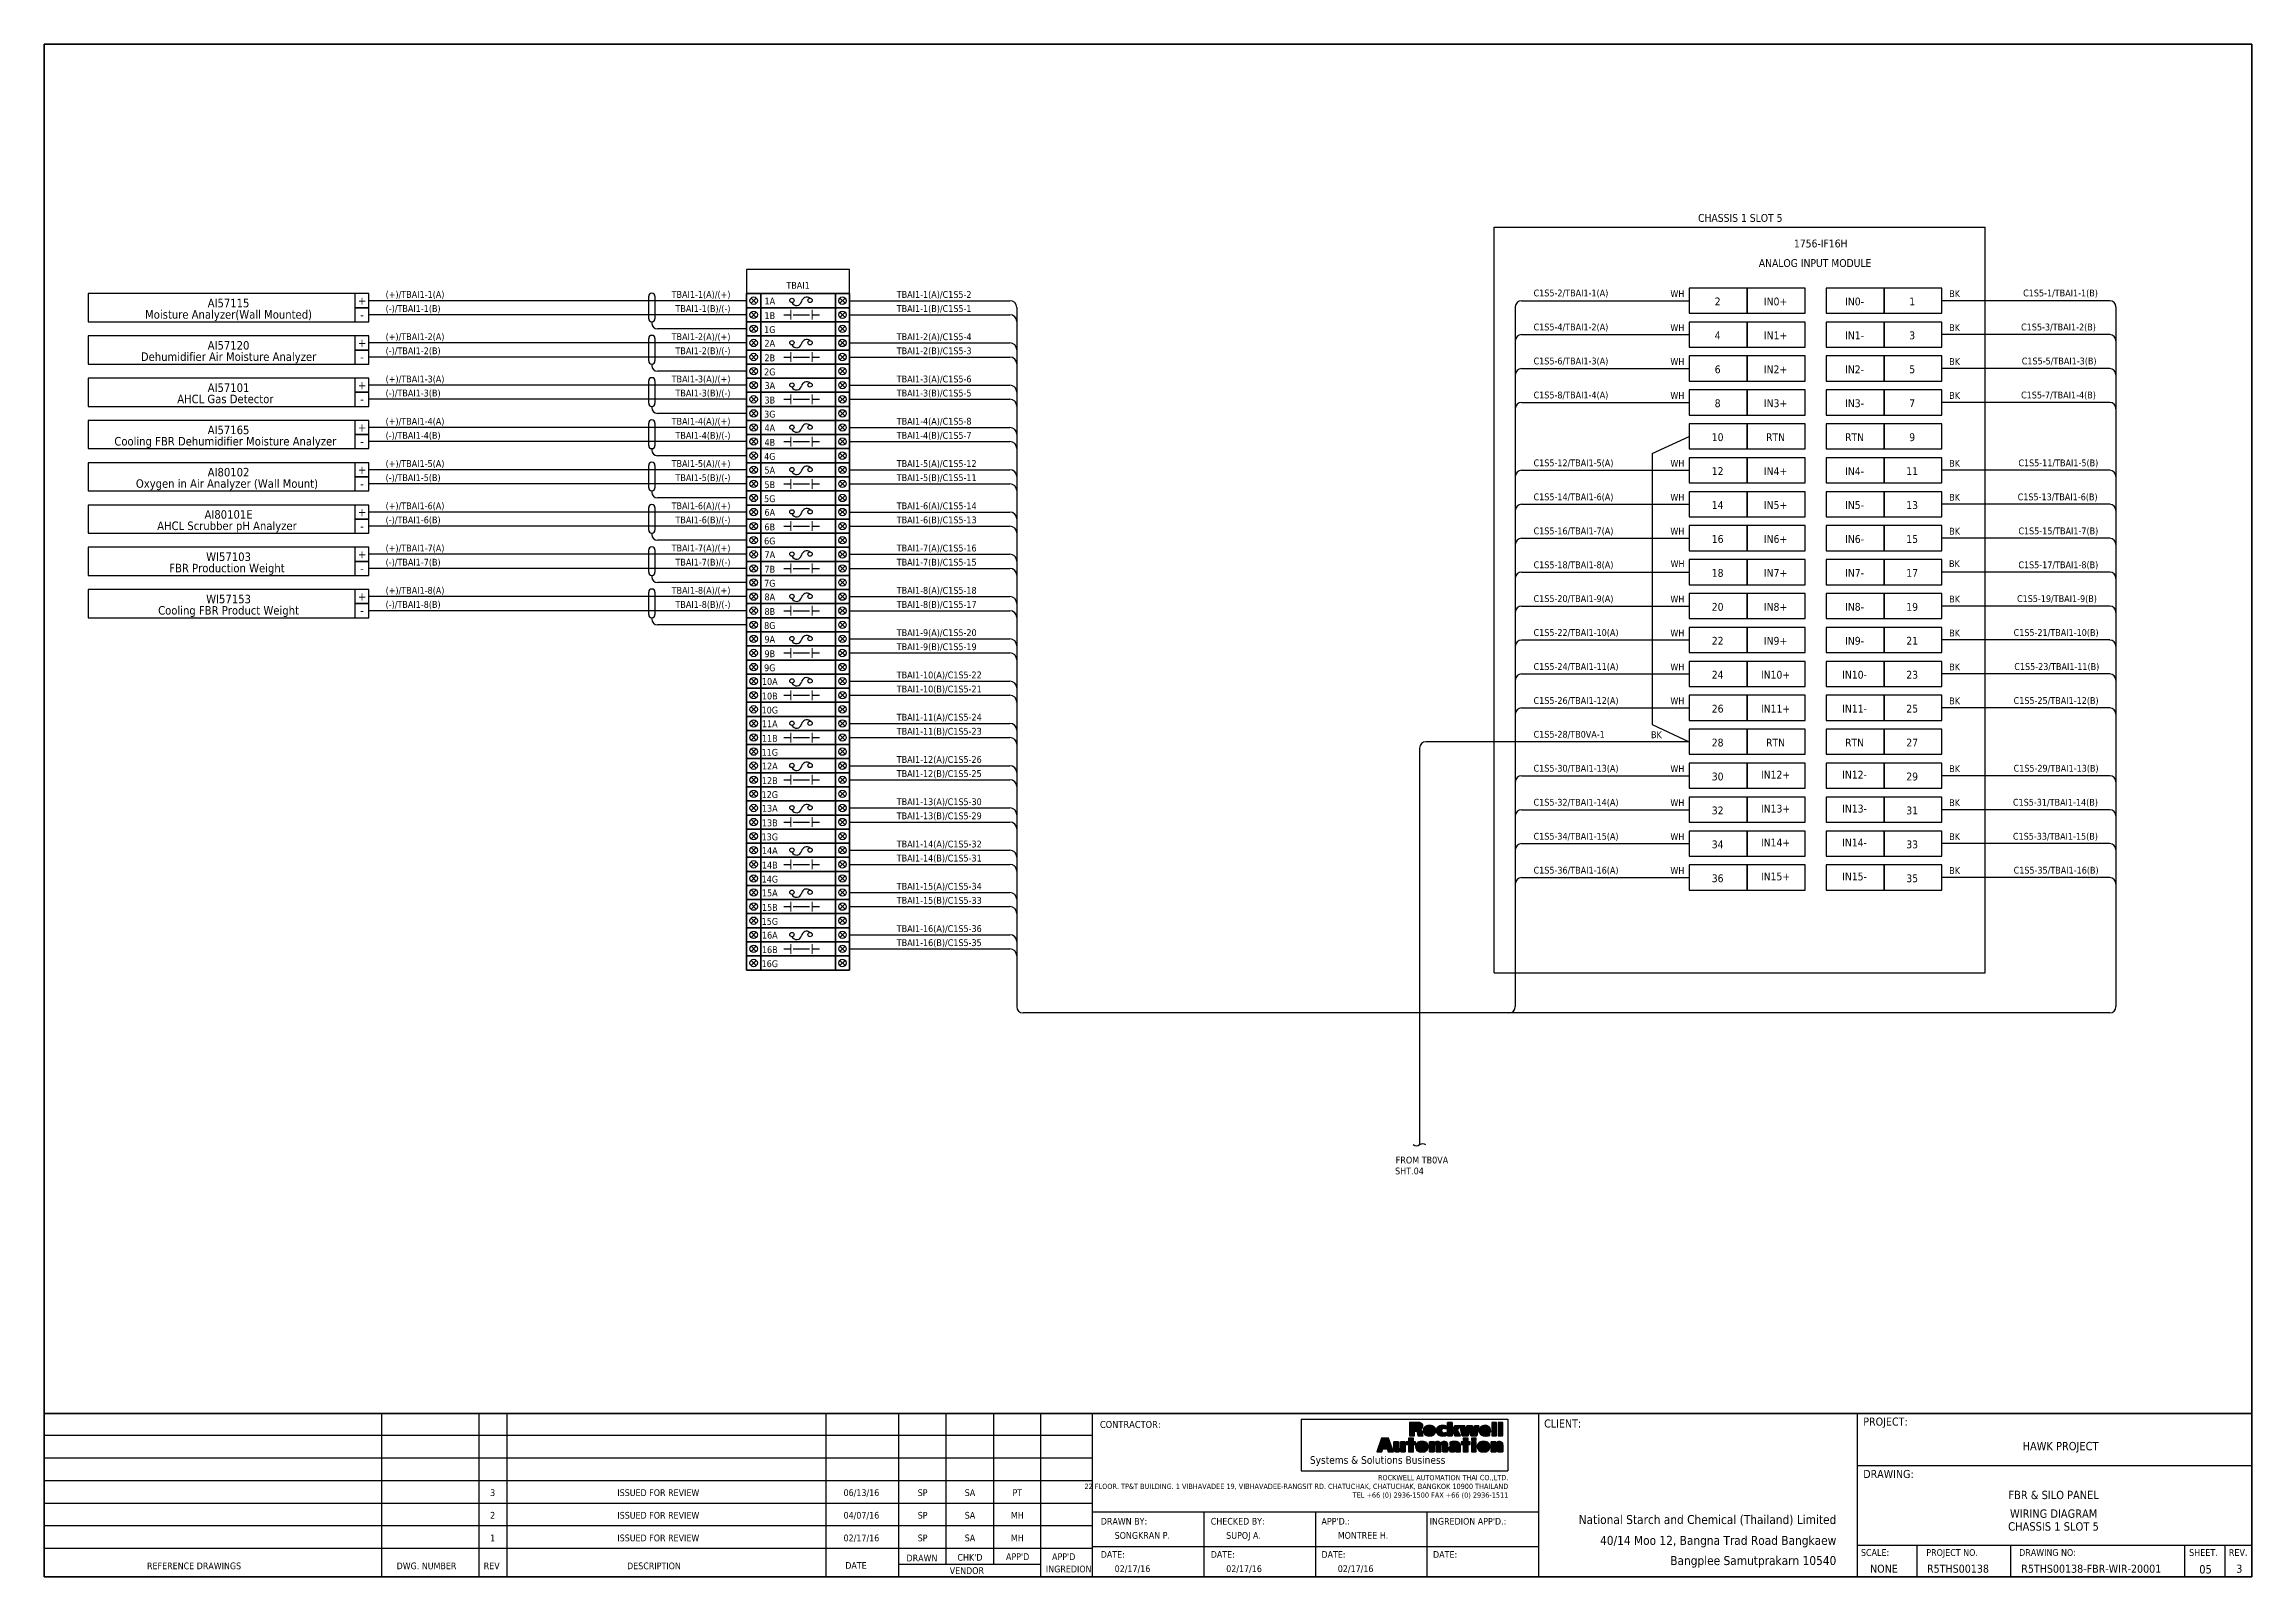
# Model space of a CAD drawing. Header units: millimetres. Extents: x 0 to 1792788, y -13 to 262234.
# Drawn here: x 454883 to 553773, y 184506 to 253193 of the extents above; entities that cross this region are included whole.
import ezdxf
from ezdxf.enums import TextEntityAlignment as Align

# ---------------------------------------------------------------- set-up
doc = ezdxf.new("R2010")
doc.units = ezdxf.units.MM
for name, color, linetype, lineweight in [('ASHADE', 7, 'Continuous', 25), ('GT_1', 9, 'Continuous', 25), ('HELPPOINT', 7, 'Continuous', 25), ('IE-EQUIP', 253, 'Continuous', 25), ('IE-WIRE', 7, 'Continuous', 25), ('MEMBER', 7, 'Continuous', 25), ('power', 7, 'Continuous', 25), ('RA_LOGO', 2, 'Continuous', 25), ('TITLE_BOX', 7, 'Continuous', 25)]:
    doc.layers.add(name, color=color, linetype=linetype, lineweight=lineweight)
doc.styles.add('Tahoma', font='')
doc.styles.get('Tahoma').set_extended_font_data('Tahoma')

msp = doc.modelspace()

# ---------------------------------------------------------------- texts
at = {"color": 2, "style": 'Tahoma'}
for s, height, p in [('CHASSIS 1 SLOT 5', 350.52, (530858, 245405)), ('1756-IF16H', 350.5, (534461, 244258)), ('ANALOG INPUT MODULE', 350.52, (534209, 243383)), ('2', 351, (529845, 241662)), ('IN0+', 350.5, (532438, 241662)), ('IN0-', 350.5, (535977, 241662)), ('1', 351, (538558, 241662)), ('4', 351, (529845, 240141)), ('IN1+', 350.5, (532438, 240141)), ('IN1-', 350.5, (535977, 240141)), ('3', 351, (538558, 240141)), ('6', 351, (529845, 238620)), ('IN2+', 350.5, (532438, 238620)), ('IN2-', 350.5, (535977, 238620)), ('5', 351, (538558, 238620)), ('8', 351, (529845, 237100)), ('IN3+', 350.5, (532438, 237100)), ('IN3-', 350.5, (535977, 237100)), ('7', 351, (538558, 237100)), ('10', 350.5, (529845, 235579)), ('RTN', 350.5, (532438, 235579)), ('RTN', 350.5, (535977, 235579)), ('9', 351, (538558, 235579)), ('12', 350.5, (529845, 234059)), ('IN4+', 350.5, (532438, 234059)), ('IN4-', 350.5, (535977, 234059)), ('11', 350.5, (538558, 234059)), ('14', 350.5, (529845, 232538)), ('IN5+', 350.5, (532438, 232538)), ('IN5-', 350.5, (535977, 232538)), ('13', 350.5, (538558, 232538)), ('16', 350.5, (529845, 231017)), ('IN6+', 350.5, (532438, 231017)), ('IN6-', 350.5, (535977, 231017)), ('15', 350.5, (538558, 231017)), ('18', 350.5, (529845, 229497)), ('IN7+', 350.5, (532438, 229497)), ('IN7-', 350.5, (535977, 229497)), ('17', 350.5, (538558, 229497)), ('20', 350.5, (529845, 227976)), ('IN8+', 350.5, (532438, 227976)), ('IN8-', 350.5, (535977, 227976)), ('19', 350.5, (538558, 227976)), ('22', 350.5, (529845, 226455)), ('IN9+', 350.5, (532438, 226455)), ('IN9-', 350.5, (535977, 226455)), ('21', 350.5, (538558, 226455)), ('24', 350.5, (529845, 224935)), ('IN10+', 350.5, (532438, 224935)), ('IN10-', 350.5, (535977, 224935)), ('23', 350.5, (538558, 224935)), ('26', 350.5, (529845, 223414)), ('IN11+', 350.5, (532438, 223414)), ('IN11-', 350.5, (535977, 223414)), ('25', 350.5, (538558, 223414)), ('28', 350.5, (529845, 221894)), ('RTN', 350.5, (532438, 221894)), ('RTN', 350.5, (535977, 221894)), ('27', 350.5, (538558, 221894)), ('30', 350.5, (529845, 220373)), ('IN12+', 350.5, (532438, 220456)), ('IN12-', 350.5, (535977, 220456)), ('29', 350.5, (538558, 220373)), ('32', 350.5, (529845, 218852)), ('IN13+', 350.5, (532438, 218935)), ('IN13-', 350.5, (535977, 218935)), ('31', 350.5, (538558, 218852)), ('IN14+', 350.5, (532438, 217415)), ('IN14-', 350.5, (535977, 217415)), ('34', 350.5, (529845, 217332)), ('33', 350.5, (538558, 217332)), ('36', 350.5, (529845, 215811)), ('IN15+', 350.5, (532438, 215894)), ('IN15-', 350.5, (535977, 215894)), ('35', 350.5, (538558, 215811))]:
    msp.add_text(s, height=height, dxfattribs=at).set_placement(p, align=Align.MIDDLE_CENTER)
at = {"color": 4, "style": 'Tahoma'}
for s, height, p in [('TBAI1', 304.8, (488653, 242382)), ('AI57115', 381, (463143, 241589)), ('Moisture Analyzer(Wall Mounted)', 381, (463143, 241081)), ('Dehumidifier Air Moisture Analyzer', 381, (463143, 239187)), ('AI57120', 381, (463143, 239695)), ('AHCL Gas Detector  ', 381, (463143, 237292)), ('AI57101', 381, (463143, 237800)), ('Cooling FBR Dehumidifier Moisture Analyzer  ', 381, (463143, 235398)), ('AI57165', 381, (463143, 235906)), ('Oxygen in Air Analyzer (Wall Mount) ', 381, (463143, 233503)), ('AI80102', 381, (463143, 234011)), ('AHCL Scrubber pH Analyzer ', 381, (463143, 231609)), ('AI80101E', 381, (463143, 232117)), ('WI57103', 381, (463143, 230222)), ('FBR Production Weight ', 381, (463143, 229714)), ('WI57153', 381, (463143, 228328)), ('Cooling FBR Product Weight', 381, (463143, 227820))]:
    msp.add_text(s, height=height, dxfattribs=at).set_placement(p, align=Align.MIDDLE_CENTER)
for s, p in [('(+)/TBAI1-1(A)', (470178, 241823)), ('TBAI1-1(A)/C1S5-2', (493074, 241823)), ('C1S5-2/TBAI1-1(A)', (521599, 241889)), ('WH', (527728, 241858)), ('C1S5-4/TBAI1-2(A)', (521599, 240365)), ('WH', (527728, 240337)), ('(+)/TBAI1-2(A)', (470178, 239929)), ('TBAI1-2(A)/C1S5-4', (493074, 239929)), ('(+)/TBAI1-3(A)', (470178, 238034)), ('TBAI1-3(A)/C1S5-6', (493074, 238034)), ('C1S5-6/TBAI1-3(A)', (521599, 238841)), ('WH', (527728, 238816)), ('C1S5-8/TBAI1-4(A)', (521599, 237317)), ('WH', (527728, 237296)), ('(+)/TBAI1-4(A)', (470178, 236140)), ('TBAI1-4(A)/C1S5-8', (493074, 236140)), ('(+)/TBAI1-5(A)', (470178, 234246)), ('TBAI1-5(A)/C1S5-12', (493074, 234246)), ('C1S5-12/TBAI1-5(A)', (521599, 234276)), ('WH', (527728, 234255)), ('(+)/TBAI1-6(A)', (470178, 232351)), ('TBAI1-6(A)/C1S5-14', (493074, 232351)), ('C1S5-14/TBAI1-6(A)', (521599, 232752)), ('WH', (527728, 232734)), ('C1S5-16/TBAI1-7(A)', (521599, 231228)), ('WH', (527728, 231213)), ('(+)/TBAI1-7(A)', (470178, 230457)), ('TBAI1-7(A)/C1S5-16', (493074, 230457)), ('C1S5-18/TBAI1-8(A)', (521599, 229707)), ('WH', (527737, 229758)), ('(+)/TBAI1-8(A)', (470178, 228562)), ('TBAI1-8(A)/C1S5-18', (493074, 228562)), ('C1S5-20/TBAI1-9(A)', (521599, 228194)), ('WH', (527728, 228172)), ('TBAI1-9(A)/C1S5-20', (493074, 226668)), ('C1S5-22/TBAI1-10(A)', (521599, 226673)), ('WH', (527728, 226651)), ('TBAI1-10(A)/C1S5-22', (493074, 224773)), ('C1S5-24/TBAI1-11(A)', (521599, 225149)), ('WH', (527728, 225131)), ('C1S5-26/TBAI1-12(A)', (521599, 223625)), ('WH', (527728, 223610)), ('TBAI1-11(A)/C1S5-24', (493074, 222879)), ('TBAI1-12(A)/C1S5-26', (493074, 220984)), ('C1S5-30/TBAI1-13(A)', (521599, 220591)), ('WH', (527728, 220569)), ('TBAI1-13(A)/C1S5-30', (493074, 219090)), ('C1S5-32/TBAI1-14(A)', (521599, 219067)), ('WH', (527728, 219048)), ('C1S5-34/TBAI1-15(A)', (521599, 217543)), ('WH', (527728, 217528)), ('TBAI1-14(A)/C1S5-32', (493074, 217195)), ('TBAI1-15(A)/C1S5-34', (493074, 215301)), ('C1S5-36/TBAI1-16(A)', (521599, 216022)), ('WH', (527728, 216007)), ('TBAI1-16(A)/C1S5-36', (493074, 213406))]:
    msp.add_text(s, height=304.8, dxfattribs=at).set_placement(p)
at = {"color": 7, "style": 'Tahoma'}
for s, p in [('(-)/TBAI1-1(B)', (470178, 241192)), ('TBAI1-1(B)/C1S5-1', (493074, 241192)), ('BK', (540218, 241858)), ('C1S5-1/TBAI1-1(B)', (543529, 241889)), ('BK', (540218, 240337)), ('C1S5-3/TBAI1-2(B)', (543438, 240365)), ('(-)/TBAI1-2(B)', (470178, 239297)), ('TBAI1-2(B)/C1S5-3', (493074, 239297)), ('BK', (540218, 238816)), ('C1S5-5/TBAI1-3(B)', (543468, 238841)), ('(-)/TBAI1-3(B)', (470178, 237403)), ('TBAI1-3(B)/C1S5-5', (493074, 237403)), ('BK', (540218, 237296)), ('C1S5-7/TBAI1-4(B)', (543438, 237317)), ('(-)/TBAI1-4(B)', (470178, 235508)), ('TBAI1-4(B)/C1S5-7', (493074, 235508)), ('BK', (540218, 234255)), ('C1S5-11/TBAI1-5(B)', (543316, 234276)), ('(-)/TBAI1-5(B)', (470178, 233614)), ('TBAI1-5(B)/C1S5-11', (493074, 233614)), ('BK', (540218, 232734)), ('C1S5-13/TBAI1-6(B)', (543285, 232752)), ('(-)/TBAI1-6(B)', (470178, 231720)), ('TBAI1-6(B)/C1S5-13', (493074, 231720)), ('BK', (540218, 231213)), ('C1S5-15/TBAI1-7(B)', (543316, 231228)), ('(-)/TBAI1-7(B)', (470178, 229825)), ('TBAI1-7(B)/C1S5-15', (493074, 229825)), ('BK', (540209, 229758)), ('C1S5-17/TBAI1-8(B)', (543316, 229707)), ('BK', (540218, 228172)), ('C1S5-19/TBAI1-9(B)', (543255, 228194)), ('(-)/TBAI1-8(B)', (470178, 227931)), ('TBAI1-8(B)/C1S5-17', (493074, 227931)), ('BK', (540218, 226651)), ('C1S5-21/TBAI1-10(B)', (543102, 226673)), ('TBAI1-9(B)/C1S5-19', (493074, 226036)), ('BK', (540218, 225131)), ('C1S5-23/TBAI1-11(B)', (543133, 225149)), ('TBAI1-10(B)/C1S5-21', (493074, 224142)), ('BK', (540218, 223610)), ('C1S5-25/TBAI1-12(B)', (543102, 223625)), ('TBAI1-11(B)/C1S5-23', (493074, 222247)), ('C1S5-28/TB0VA-1', (521599, 222111)), ('BK', (526859, 222090)), ('TBAI1-12(B)/C1S5-25', (493074, 220353)), ('BK', (540218, 220569)), ('C1S5-29/TBAI1-13(B)', (543102, 220591)), ('TBAI1-13(B)/C1S5-29', (493074, 218458)), ('BK', (540218, 219048)), ('C1S5-31/TBAI1-14(B)', (543072, 219067)), ('BK', (540218, 217528)), ('C1S5-33/TBAI1-15(B)', (543072, 217543)), ('TBAI1-14(B)/C1S5-31', (493074, 216564)), ('BK', (540218, 216007)), ('C1S5-35/TBAI1-16(B)', (543102, 216022)), ('TBAI1-15(B)/C1S5-33', (493074, 214669)), ('TBAI1-16(B)/C1S5-35', (493074, 212775)), ('SHT.04', (515395, 202544)), ('FROM TB0VA', (515424, 203033))]:
    msp.add_text(s, height=304.8, dxfattribs=at).set_placement(p)
at = {"color": 4, "style": 'Tahoma'}
for s, p in [('TBAI1-1(A)/(+)', (485626, 241823)), ('TBAI1-2(A)/(+)', (485626, 239929)), ('TBAI1-3(A)/(+)', (485626, 238034)), ('TBAI1-4(A)/(+)', (485626, 236140)), ('TBAI1-5(A)/(+)', (485626, 234246)), ('TBAI1-6(A)/(+)', (485626, 232351)), ('TBAI1-7(A)/(+)', (485626, 230457)), ('TBAI1-8(A)/(+)', (485626, 228562))]:
    msp.add_text(s, height=304.8, dxfattribs=at).set_placement(p, align=Align.RIGHT)
at = {"color": 7, "style": 'Tahoma'}
for s, p in [('TBAI1-1(B)/(-)', (485626, 241192)), ('TBAI1-2(B)/(-)', (485626, 239297)), ('TBAI1-3(B)/(-)', (485626, 237403)), ('TBAI1-4(B)/(-)', (485626, 235508)), ('TBAI1-5(B)/(-)', (485626, 233614)), ('TBAI1-6(B)/(-)', (485626, 231720)), ('TBAI1-7(B)/(-)', (485626, 229825)), ('TBAI1-8(B)/(-)', (485626, 227931))]:
    msp.add_text(s, height=304.8, dxfattribs=at).set_placement(p, align=Align.RIGHT)
for s, height, p in [('CHASSIS 1 SLOT 5', 376.46, (544888, 186766)), ('05', 376.5, (551698, 184846))]:
    msp.add_text(s, height=height, dxfattribs=at).set_placement(p, align=Align.MIDDLE_CENTER)
at = {"layer": 'power', "color": 1, "style": 'Tahoma'}
for p in [(469124, 241701), (469124, 239806), (469124, 237912), (469124, 236017), (469124, 234123), (469124, 232228), (469124, 230334), (469124, 228439)]:
    msp.add_text('+', height=381, dxfattribs=at).set_placement(p, align=Align.MIDDLE_CENTER)
at = {"layer": 'power', "color": 7, "style": 'Tahoma'}
for s, height, p in [('1A', 305.3, (487387, 241681)), ('-', 381, (469124, 241070)), ('1B', 305.3, (487387, 241029)), ('2A', 305.3, (487387, 239786)), ('-', 381, (469124, 239176)), ('2B', 305.3, (487387, 239134)), ('3B', 305.3, (487387, 237240)), ('3A', 305.3, (487387, 237892)), ('-', 381, (469124, 237281)), ('-', 381, (469124, 235387)), ('4A', 305.3, (487387, 235998)), ('4B', 305.3, (487387, 235345)), ('-', 381, (469124, 233492)), ('5A', 305.3, (487387, 234103)), ('5B', 305.3, (487387, 233451)), ('-', 381, (469124, 231598)), ('6A', 305.3, (487387, 232209)), ('6B', 305.3, (487387, 231556)), ('7A', 305.3, (487387, 230314)), ('-', 381, (469124, 229704)), ('7B', 305.3, (487387, 229662)), ('8A', 305.3, (487387, 228420)), ('-', 381, (469124, 227809)), ('8B', 305.3, (487387, 227768)), ('9A', 305.3, (487387, 226525)), ('9B', 305.3, (487387, 225873)), ('10A', 305.3, (487387, 224631)), ('10B', 305.3, (487387, 223979)), ('11A', 305.3, (487387, 222736)), ('11B', 305.3, (487387, 222084)), ('12A', 305.3, (487387, 220842)), ('12B', 305.3, (487387, 220190)), ('13A', 305.3, (487387, 218947)), ('13B', 305.3, (487387, 218295)), ('14A', 305.3, (487387, 217053)), ('14B', 305.3, (487387, 216401)), ('15A', 305.3, (487387, 215158)), ('15B', 305.3, (487387, 214506)), ('16A', 305.3, (487387, 213264)), ('16B', 305.3, (487387, 212612))]:
    msp.add_text(s, height=height, dxfattribs=at).set_placement(p, align=Align.MIDDLE_CENTER)
at = {"layer": 'power', "color": 3, "style": 'Tahoma'}
for s, p in [('1G', (487387, 240401)), ('2G', (487387, 238506)), ('3G', (487387, 236612)), ('4G', (487387, 234717)), ('5G', (487387, 232823)), ('6G', (487387, 230928)), ('7G', (487387, 229034)), ('8G', (487387, 227139)), ('9G', (487387, 225245)), ('10G', (487387, 223350)), ('11G', (487387, 221456)), ('12G', (487387, 219562)), ('13G', (487387, 217667)), ('14G', (487387, 215773)), ('15G', (487387, 213878)), ('16G', (487387, 211984))]:
    msp.add_text(s, height=305.3, dxfattribs=at).set_placement(p, align=Align.MIDDLE_CENTER)

# ---------------------------------------------------------------- blocks, each defined once
blk = doc.blocks.new('RA_LOGO1')
at = {"layer": 'RA_LOGO', "linetype": 'Continuous', "ltscale": 25.4}
for color, points in [(1, [(25.1, 13.7), (25.8, 13.7), (26.2, 13.7), (26.6, 13.5), (26.8, 13.2), (26.9, 12.8), (27, 12.3), (27.1, 11.7), (27.2, 11.1), (27.3, 10.7), (30.8, 10.7), (30.7, 11.1), (30.6, 11.7), (30.5, 12.2), (30.4, 12.8), (30.2, 13.4), (30, 13.9), (29.6, 14.3), (29.1, 14.6), (28.4, 14.8), (29, 15), (29.5, 15.2), (29.8, 15.5), (30.2, 15.8), (30.4, 16.2), (30.6, 16.6), (30.6, 17.2), (30.6, 17.6), (30.5, 18), (30.3, 18.4), (30.1, 18.6), (29.8, 18.9), (29.5, 19.1), (29.1, 19.3), (28.7, 19.4), (28.2, 19.5), (27.7, 19.5), (27.2, 19.5), (21.7, 19.5), (21.7, 10.7), (25.1, 10.7)]), (1, [(24.9, 15.7), (24.9, 17.6), (25.9, 17.6), (26.5, 17.5), (27, 17.2), (27.2, 16.7), (27.1, 16.1), (26.8, 15.8), (26.3, 15.7), (25.8, 15.7)]), (1, [(33, 17.2), (32.6, 17), (32.3, 16.8), (32, 16.6), (31.7, 16.4), (31.4, 16.1), (31.3, 15.7), (31.1, 15.4), (31, 15), (30.9, 14.6), (30.9, 14.1), (30.9, 13.7), (31, 13.3), (31.1, 12.9), (31.2, 12.5), (31.4, 12.2), (31.6, 11.9), (31.8, 11.6), (32.1, 11.3), (32.4, 11.1), (32.8, 11), (33.1, 10.8), (33.6, 10.7), (34, 10.6), (34.5, 10.6), (35, 10.5), (35.5, 10.6), (36, 10.6), (36.5, 10.7), (36.9, 10.8), (37.3, 11), (37.6, 11.1), (37.9, 11.3), (38.2, 11.6), (38.4, 11.9), (38.7, 12.2), (38.8, 12.5), (39, 12.9), (39, 13.3), (39.1, 13.7), (39.1, 14.1), (39.1, 14.6), (39, 15), (38.9, 15.4), (38.8, 15.7), (38.6, 16.1), (38.3, 16.4), (38.1, 16.6), (37.7, 16.8), (37.4, 17), (37, 17.2), (36.6, 17.3), (36.1, 17.4), (35.6, 17.4), (35, 17.5), (34.5, 17.4), (33.9, 17.4), (33.5, 17.3)]), (1, [(34.6, 15.4), (35, 15.6), (35.5, 15.4), (35.7, 14.8), (35.7, 14.1), (35.7, 13.4), (35.6, 12.9), (35.4, 12.6), (35, 12.4), (34.6, 12.6), (34.4, 12.9), (34.3, 13.4), (34.3, 14.1), (34.4, 14.8)]), (1, [(43.1, 14.6), (43.3, 15), (43.6, 15.3), (44.1, 15.5), (44.6, 15.6), (45.2, 15.5), (45.6, 15.4), (46, 15.2), (46, 17.2), (45.5, 17.3), (45, 17.4), (44.4, 17.4), (43.7, 17.5), (43.2, 17.4), (42.7, 17.4), (42.2, 17.3), (41.7, 17.2), (41.3, 17), (41, 16.8), (40.7, 16.6), (40.4, 16.4), (40.2, 16.1), (40, 15.7), (39.8, 15.4), (39.7, 15), (39.6, 14.6), (39.6, 14.1), (39.6, 13.7), (39.7, 13.3), (39.8, 12.9), (39.9, 12.5), (40.1, 12.2), (40.3, 11.9), (40.5, 11.6), (40.8, 11.3), (41.1, 11.1), (41.5, 11), (41.8, 10.8), (42.3, 10.7), (42.7, 10.6), (43.2, 10.6), (43.7, 10.5), (44.4, 10.6), (45, 10.6), (45.6, 10.7), (46.1, 10.9), (46.1, 12.8), (45.6, 12.6), (45.2, 12.5), (44.6, 12.4), (44.1, 12.5), (43.6, 12.7), (43.3, 13), (43.1, 13.5), (43, 14.1)]), (1, [(50.1, 19.5), (46.9, 19.5), (46.9, 10.7), (50.1, 10.7), (50.1, 14.4)]), (1, [(50.1, 14.4), (51.9, 10.7), (55.6, 10.7), (53.4, 14.4), (55.2, 17.3), (51.7, 17.3)]), (1, [(56.7, 10.7), (60.7, 10.7), (61.5, 15.2), (61.6, 15.2), (62.4, 10.7), (66.4, 10.7), (67.8, 17.3), (64.9, 17.3), (64.3, 13), (64.3, 13), (63.6, 17.3), (59.7, 17.3), (59, 13), (59, 13), (58.4, 17.3), (55.2, 17.3)]), (1, [(71.6, 10.6), (72.1, 10.5), (72.6, 10.5), (73.2, 10.6), (73.7, 10.6), (74.2, 10.7), (74.6, 10.8), (75.1, 10.9), (75.1, 12.6), (74.6, 12.4), (74.1, 12.3), (73.5, 12.2), (72.9, 12.2), (72.4, 12.2), (71.9, 12.3), (71.5, 12.5), (71.2, 12.8), (71.1, 13.2), (75.6, 13.2), (75.6, 13.6), (75.5, 14.1), (75.5, 14.5), (75.4, 15), (75.3, 15.4), (75.2, 15.7), (75, 16.1), (74.8, 16.4), (74.5, 16.6), (74.2, 16.9), (73.9, 17.1), (73.5, 17.2), (73.1, 17.4), (72.6, 17.4), (72.1, 17.5), (71.5, 17.4), (71, 17.4), (70.5, 17.3), (70.1, 17.2), (69.7, 17), (69.3, 16.8), (69, 16.6), (68.7, 16.4), (68.5, 16.1), (68.3, 15.7), (68.2, 15.4), (68.1, 15), (68, 14.6), (68, 14.1), (68, 13.7), (68, 13.3), (68.1, 12.9), (68.3, 12.5), (68.4, 12.2), (68.6, 11.9), (68.9, 11.6), (69.2, 11.3), (69.5, 11.1), (69.8, 11), (70.2, 10.8), (70.6, 10.7), (71.1, 10.6)]), (1, [(71.1, 14.6), (71.1, 15.2), (71.4, 15.7), (72, 15.9), (72.5, 15.7), (72.7, 15.2), (72.8, 14.6)]), (1, [(76.4, 10.7), (79.5, 10.7), (79.5, 19.5), (76.4, 19.5)]), (1, [(83.6, 19.5), (80.5, 19.5), (80.5, 10.7), (83.6, 10.7)]), (252, [(6.9, 1.9), (7.5, 0), (11.1, 0), (7.9, 9), (3.2, 9), (0, 0), (3.4, 0), (4, 1.9)]), (252, [(6.5, 4.1), (4.5, 4.1), (5.5, 7.1)]), (252, [(18.9, 6.7), (15.7, 6.7), (15.7, 2.8), (15.7, 2.4), (15.5, 2.1), (15.1, 1.9), (14.7, 2.1), (14.5, 2.4), (14.5, 2.8), (14.5, 6.7), (11.3, 6.7), (11.3, 2), (11.3, 1.6), (11.4, 1.2), (11.6, 0.8), (11.8, 0.5), (12.1, 0.2), (12.5, 0), (13, -0.1), (13.6, -0.1), (14.2, -0.1), (14.7, 0), (15.2, 0.3), (15.5, 0.7), (15.9, 1.2), (15.9, 0), (18.9, 0)]), (252, [(24.3, 4.9), (25.7, 4.9), (25.7, 6.7), (24.3, 6.7), (24.3, 9), (21, 9), (21, 6.7), (19.6, 6.7), (19.6, 4.9), (21, 4.9), (21, 0), (24.3, 0)]), (252, [(29, -0.1), (29.4, -0.1), (30, -0.1), (30.5, -0.1), (31, -0.1), (31.4, 0), (31.9, 0.1), (32.3, 0.3), (32.6, 0.5), (32.9, 0.7), (33.2, 0.9), (33.5, 1.2), (33.7, 1.5), (33.8, 1.9), (34, 2.2), (34.1, 2.6), (34.1, 3), (34.2, 3.5), (34.1, 4), (34.1, 4.4), (34, 4.8), (33.8, 5.1), (33.6, 5.5), (33.4, 5.8), (33.1, 6), (32.8, 6.3), (32.4, 6.4), (32, 6.6), (31.5, 6.7), (31.1, 6.8), (30.5, 6.9), (30, 6.9), (29.4, 6.9), (28.9, 6.8), (28.4, 6.7), (28, 6.6), (27.6, 6.4), (27.2, 6.3), (26.9, 6), (26.6, 5.8), (26.4, 5.5), (26.2, 5.1), (26, 4.8), (25.9, 4.4), (25.8, 4), (25.8, 3.5), (25.8, 3), (25.9, 2.6), (26, 2.2), (26.1, 1.9), (26.3, 1.5), (26.5, 1.2), (26.7, 0.9), (27, 0.7), (27.3, 0.5), (27.7, 0.3), (28.1, 0.1), (28.5, 0)]), (252, [(29.6, 1.9), (29.4, 2.3), (29.3, 2.8), (29.3, 3.5), (29.3, 4.2), (29.5, 4.7), (30, 5), (30.4, 4.7), (30.6, 4.2), (30.7, 3.5), (30.7, 2.8), (30.6, 2.3), (30.4, 1.9), (30, 1.8)]), (252, [(38.2, 3.9), (38.2, 4.3), (38.4, 4.7), (38.8, 4.8), (39.2, 4.7), (39.4, 4.3), (39.4, 3.9), (39.4, 0), (42.6, 0), (42.6, 3.9), (42.6, 4.3), (42.8, 4.7), (43.2, 4.8), (43.6, 4.7), (43.8, 4.3), (43.8, 3.9), (43.8, 0), (47, 0), (47, 4), (47, 4.4), (47, 4.8), (47, 5.1), (46.9, 5.5), (46.8, 5.8), (46.6, 6.1), (46.4, 6.4), (46.1, 6.6), (45.7, 6.7), (45.2, 6.8), (44.7, 6.9), (44.1, 6.8), (43.6, 6.7), (43.1, 6.5), (42.7, 6.1), (42.5, 5.7), (42.2, 6.2), (41.9, 6.5), (41.4, 6.7), (40.9, 6.8), (40.4, 6.9), (39.9, 6.8), (39.4, 6.7), (39, 6.6), (38.6, 6.3), (38.3, 6), (38, 5.5), (38, 6.7), (35, 6.7), (35, 0), (38.2, 0)]), (252, [(47.8, 1.3), (48, 0.9), (48.2, 0.6), (48.5, 0.3), (48.9, 0.1), (49.3, 0), (49.8, -0.1), (50.2, -0.1), (50.8, -0.1), (51.3, 0), (51.7, 0.2), (52.1, 0.6), (52.5, 1), (52.5, 0), (55.5, 0), (55.5, 4.1), (55.4, 4.6), (55.4, 5), (55.2, 5.4), (55, 5.7), (54.7, 6), (54.4, 6.2), (54.1, 6.4), (53.8, 6.6), (53.4, 6.7), (53, 6.8), (52.6, 6.8), (52.2, 6.9), (51.8, 6.9), (51.4, 6.9), (50.7, 6.9), (50.1, 6.8), (49.6, 6.7), (49.1, 6.6), (48.5, 6.5), (48.5, 4.6), (49.1, 4.8), (49.6, 5), (50.2, 5.1), (50.8, 5.2), (51.3, 5.2), (51.7, 5.1), (52.1, 4.9), (52.4, 4.6), (52.5, 4.2), (52.2, 4.2), (51.7, 4.3), (51.2, 4.3), (50.8, 4.3), (50.4, 4.2), (49.9, 4.2), (49.5, 4.1), (49.1, 3.9), (48.7, 3.7), (48.4, 3.5), (48.1, 3.2), (47.9, 2.8), (47.8, 2.3), (47.8, 1.8)]), (252, [(50.7, 2.2), (51, 2.7), (51.5, 2.9), (52.2, 3), (52.5, 3), (52.5, 2.7), (52.4, 2.2), (52.1, 1.7), (51.5, 1.6), (51.1, 1.6), (50.8, 1.8)]), (252, [(57.3, 0), (60.6, 0), (60.6, 4.9), (62, 4.9), (62, 6.7), (60.6, 6.7), (60.6, 9), (57.3, 9), (57.3, 6.7), (56, 6.7), (56, 4.9), (57.3, 4.9)]), (252, [(66, 7.5), (66, 9), (62.8, 9), (62.8, 7.5)]), (252, [(62.8, 0), (66, 0), (66, 6.7), (62.8, 6.7)]), (252, [(69.9, -0.1), (70.4, -0.1), (70.9, -0.1), (71.4, -0.1), (71.9, -0.1), (72.4, 0), (72.8, 0.1), (73.2, 0.3), (73.5, 0.5), (73.8, 0.7), (74.1, 0.9), (74.4, 1.2), (74.6, 1.5), (74.8, 1.9), (74.9, 2.2), (75, 2.6), (75, 3), (75.1, 3.5), (75, 4), (75, 4.4), (74.9, 4.8), (74.7, 5.1), (74.5, 5.5), (74.3, 5.8), (74, 6), (73.7, 6.3), (73.3, 6.4), (72.9, 6.6), (72.5, 6.7), (72, 6.8), (71.4, 6.9), (70.9, 6.9), (70.3, 6.9), (69.8, 6.8), (69.3, 6.7), (68.9, 6.6), (68.5, 6.4), (68.1, 6.3), (67.8, 6), (67.5, 5.8), (67.3, 5.5), (67.1, 5.1), (66.9, 4.8), (66.8, 4.4), (66.7, 4), (66.7, 3.5), (66.7, 3), (66.8, 2.6), (66.9, 2.2), (67, 1.9), (67.2, 1.5), (67.4, 1.2), (67.6, 0.9), (67.9, 0.7), (68.2, 0.5), (68.6, 0.3), (69, 0.1), (69.4, 0)]), (252, [(70.5, 1.9), (70.3, 2.3), (70.2, 2.8), (70.2, 3.5), (70.2, 4.2), (70.4, 4.7), (70.9, 5), (71.4, 4.7), (71.6, 4.2), (71.6, 3.5), (71.6, 2.8), (71.5, 2.3), (71.3, 1.9), (70.9, 1.8)]), (252, [(79.2, 3.9), (79.2, 4.3), (79.3, 4.7), (79.7, 4.8), (80.1, 4.7), (80.3, 4.3), (80.3, 3.9), (80.3, 0), (83.6, 0), (83.6, 4.7), (83.5, 5.1), (83.4, 5.6), (83.3, 5.9), (83, 6.3), (82.7, 6.5), (82.3, 6.7), (81.8, 6.8), (81.2, 6.9), (80.7, 6.8), (80.1, 6.7), (79.7, 6.4), (79.3, 6.1), (79, 5.5), (79, 6.7), (75.9, 6.7), (75.9, 0), (79.2, 0)])]:
    blk.add_hatch(color=color, dxfattribs=at).paths.add_polyline_path(points, flags=0)
at = {"layer": 'RA_LOGO', "color": 1, "linetype": 'Continuous', "ltscale": 25.4}
for points in [[(29.1, 19.3), (28.7, 19.4), (28.2, 19.5), (27.7, 19.5), (27.2, 19.5), (21.7, 19.5), (21.7, 10.7), (25.1, 10.7), (25.1, 13.7), (25.8, 13.7), (26.2, 13.7), (26.6, 13.5), (26.8, 13.2), (26.9, 12.8), (27, 12.3), (27.1, 11.7), (27.2, 11.1), (27.3, 10.7), (30.8, 10.7), (30.7, 11.1), (30.6, 11.7), (30.5, 12.2), (30.4, 12.8), (30.2, 13.4), (30, 13.9), (29.6, 14.3), (29.1, 14.6), (28.5, 14.8), (28.5, 14.8), (29, 15), (29.5, 15.2), (29.8, 15.5), (30.2, 15.8), (30.4, 16.2), (30.6, 16.6), (30.6, 17.2), (30.6, 17.6), (30.5, 18), (30.3, 18.4), (30.1, 18.6), (29.8, 18.9), (29.5, 19.1)], [(25.1, 13.7), (25.8, 13.7), (26.2, 13.7), (26.6, 13.5), (26.8, 13.2), (26.9, 12.8), (27, 12.3), (27.1, 11.7), (27.2, 11.1), (27.3, 10.7), (30.8, 10.7), (30.7, 11.1), (30.6, 11.7), (30.5, 12.2), (30.4, 12.8), (30.2, 13.4), (30, 13.9), (29.6, 14.3), (29.1, 14.6), (28.4, 14.8), (29, 15), (29.5, 15.2), (29.8, 15.5), (30.2, 15.8), (30.4, 16.2), (30.6, 16.6), (30.6, 17.2), (30.6, 17.6), (30.5, 18), (30.3, 18.4), (30.1, 18.6), (29.8, 18.9), (29.5, 19.1), (29.1, 19.3), (28.7, 19.4), (28.2, 19.5), (27.7, 19.5), (27.2, 19.5), (21.7, 19.5), (21.7, 10.7), (25.1, 10.7)], [(24.9, 15.7), (24.9, 17.6), (25.9, 17.6), (26.5, 17.5), (27, 17.2), (27.2, 16.7), (27.1, 16.1), (26.8, 15.8), (26.3, 15.7), (25.8, 15.7)], [(25.8, 15.7), (24.9, 15.7), (24.9, 17.6), (25.9, 17.6), (26.5, 17.5), (27, 17.2), (27.2, 16.7), (27.1, 16.1), (26.8, 15.8), (26.3, 15.7)], [(37, 17.2), (36.6, 17.3), (36.1, 17.4), (35.6, 17.4), (35, 17.5), (34.5, 17.4), (33.9, 17.4), (33.5, 17.3), (33, 17.2), (32.6, 17), (32.3, 16.8), (32, 16.6), (31.7, 16.4), (31.4, 16.1), (31.3, 15.7), (31.1, 15.4), (31, 15), (30.9, 14.6), (30.9, 14.1), (30.9, 14.1), (30.9, 13.7), (31, 13.3), (31.1, 12.9), (31.2, 12.5), (31.4, 12.2), (31.6, 11.9), (31.8, 11.6), (32.1, 11.3), (32.4, 11.1), (32.8, 11), (33.1, 10.8), (33.6, 10.7), (34, 10.6), (34.5, 10.6), (35, 10.5), (35.5, 10.6), (36, 10.6), (36.5, 10.7), (36.9, 10.8), (37.3, 11), (37.6, 11.1), (37.9, 11.3), (38.2, 11.6), (38.4, 11.9), (38.7, 12.2), (38.8, 12.5), (39, 12.9), (39, 13.3), (39.1, 13.7), (39.1, 14.1), (39.1, 14.6), (39, 15), (38.9, 15.4), (38.8, 15.7), (38.6, 16.1), (38.3, 16.4), (38.1, 16.6), (37.7, 16.8), (37.4, 17)], [(33, 17.2), (32.6, 17), (32.3, 16.8), (32, 16.6), (31.7, 16.4), (31.4, 16.1), (31.3, 15.7), (31.1, 15.4), (31, 15), (30.9, 14.6), (30.9, 14.1), (30.9, 13.7), (31, 13.3), (31.1, 12.9), (31.2, 12.5), (31.4, 12.2), (31.6, 11.9), (31.8, 11.6), (32.1, 11.3), (32.4, 11.1), (32.8, 11), (33.1, 10.8), (33.6, 10.7), (34, 10.6), (34.5, 10.6), (35, 10.5), (35.5, 10.6), (36, 10.6), (36.5, 10.7), (36.9, 10.8), (37.3, 11), (37.6, 11.1), (37.9, 11.3), (38.2, 11.6), (38.4, 11.9), (38.7, 12.2), (38.8, 12.5), (39, 12.9), (39, 13.3), (39.1, 13.7), (39.1, 14.1), (39.1, 14.6), (39, 15), (38.9, 15.4), (38.8, 15.7), (38.6, 16.1), (38.3, 16.4), (38.1, 16.6), (37.7, 16.8), (37.4, 17), (37, 17.2), (36.6, 17.3), (36.1, 17.4), (35.6, 17.4), (35, 17.5), (34.5, 17.4), (33.9, 17.4), (33.5, 17.3)], [(34.3, 14.1), (34.4, 14.8), (34.6, 15.4), (35, 15.6), (35.5, 15.4), (35.7, 14.8), (35.7, 14.1), (35.7, 13.4), (35.6, 12.9), (35.4, 12.6), (35, 12.4), (34.6, 12.6), (34.4, 12.9), (34.3, 13.4)], [(34.6, 15.4), (35, 15.6), (35.5, 15.4), (35.7, 14.8), (35.7, 14.1), (35.7, 13.4), (35.6, 12.9), (35.4, 12.6), (35, 12.4), (34.6, 12.6), (34.4, 12.9), (34.3, 13.4), (34.3, 14.1), (34.4, 14.8)], [(42.7, 17.4), (43.2, 17.4), (43.7, 17.5), (44.4, 17.4), (45, 17.4), (45.5, 17.3), (46, 17.2), (46, 15.2), (45.6, 15.4), (45.2, 15.5), (44.6, 15.6), (44.1, 15.5), (43.6, 15.3), (43.3, 15), (43.1, 14.6), (43, 14.1), (43.1, 13.5), (43.3, 13), (43.6, 12.7), (44.1, 12.5), (44.6, 12.4), (45.2, 12.5), (45.6, 12.6), (46.1, 12.8), (46.1, 10.9), (45.6, 10.7), (45, 10.6), (44.4, 10.6), (43.7, 10.5), (43.2, 10.6), (42.7, 10.6), (42.3, 10.7), (41.8, 10.8), (41.5, 11), (41.1, 11.1), (40.8, 11.3), (40.5, 11.6), (40.3, 11.9), (40.1, 12.2), (39.9, 12.5), (39.8, 12.9), (39.7, 13.3), (39.6, 13.7), (39.6, 14.1), (39.6, 14.6), (39.7, 15), (39.8, 15.4), (40, 15.7), (40.2, 16.1), (40.4, 16.4), (40.7, 16.6), (41, 16.8), (41.3, 17), (41.7, 17.2), (42.2, 17.3)], [(43.1, 14.6), (43.3, 15), (43.6, 15.3), (44.1, 15.5), (44.6, 15.6), (45.2, 15.5), (45.6, 15.4), (46, 15.2), (46, 17.2), (45.5, 17.3), (45, 17.4), (44.4, 17.4), (43.7, 17.5), (43.2, 17.4), (42.7, 17.4), (42.2, 17.3), (41.7, 17.2), (41.3, 17), (41, 16.8), (40.7, 16.6), (40.4, 16.4), (40.2, 16.1), (40, 15.7), (39.8, 15.4), (39.7, 15), (39.6, 14.6), (39.6, 14.1), (39.6, 13.7), (39.7, 13.3), (39.8, 12.9), (39.9, 12.5), (40.1, 12.2), (40.3, 11.9), (40.5, 11.6), (40.8, 11.3), (41.1, 11.1), (41.5, 11), (41.8, 10.8), (42.3, 10.7), (42.7, 10.6), (43.2, 10.6), (43.7, 10.5), (44.4, 10.6), (45, 10.6), (45.6, 10.7), (46.1, 10.9), (46.1, 12.8), (45.6, 12.6), (45.2, 12.5), (44.6, 12.4), (44.1, 12.5), (43.6, 12.7), (43.3, 13), (43.1, 13.5), (43, 14.1)], [(50.1, 10.7), (46.9, 10.7), (46.9, 19.5), (50.1, 19.5), (50.1, 14.4), (50.1, 14.4), (50.1, 14.4)], [(50.1, 19.5), (46.9, 19.5), (46.9, 10.7), (50.1, 10.7), (50.1, 14.4)], [(50.1, 14.4), (51.9, 10.7), (55.6, 10.7), (53.4, 14.4), (55.2, 17.3), (51.7, 17.3)], [(51.9, 10.7), (50.1, 14.4), (51.7, 17.3), (55.2, 17.3), (53.4, 14.4), (55.6, 10.7)], [(62.4, 10.7), (61.6, 15.2), (61.5, 15.2), (60.7, 10.7), (56.7, 10.7), (55.2, 17.3), (58.4, 17.3), (59, 13), (59, 13), (59.7, 17.3), (63.6, 17.3), (64.3, 13), (64.3, 13), (64.9, 17.3), (67.8, 17.3), (66.4, 10.7)], [(56.7, 10.7), (60.7, 10.7), (61.5, 15.2), (61.6, 15.2), (62.4, 10.7), (66.4, 10.7), (67.8, 17.3), (64.9, 17.3), (64.3, 13), (64.3, 13), (63.6, 17.3), (59.7, 17.3), (59, 13), (59, 13), (58.4, 17.3), (55.2, 17.3)], [(71.6, 10.6), (72.1, 10.5), (72.6, 10.5), (73.2, 10.6), (73.7, 10.6), (74.2, 10.7), (74.6, 10.8), (75.1, 10.9), (75.1, 12.6), (74.6, 12.4), (74.1, 12.3), (73.5, 12.2), (72.9, 12.2), (72.4, 12.2), (71.9, 12.3), (71.5, 12.5), (71.2, 12.8), (71.1, 13.2), (75.6, 13.2), (75.6, 13.6), (75.5, 14.1), (75.5, 14.5), (75.4, 15), (75.3, 15.4), (75.2, 15.7), (75, 16.1), (74.8, 16.4), (74.5, 16.6), (74.2, 16.9), (73.9, 17.1), (73.5, 17.2), (73.1, 17.4), (72.6, 17.4), (72.1, 17.5), (71.5, 17.4), (71, 17.4), (70.5, 17.3), (70.1, 17.2), (69.7, 17), (69.3, 16.8), (69, 16.6), (68.7, 16.4), (68.5, 16.1), (68.3, 15.7), (68.2, 15.4), (68.1, 15), (68, 14.6), (68, 14.1), (68, 14.1), (68, 13.7), (68, 13.3), (68.1, 12.9), (68.3, 12.5), (68.4, 12.2), (68.6, 11.9), (68.9, 11.6), (69.2, 11.3), (69.5, 11.1), (69.8, 11), (70.2, 10.8), (70.6, 10.7), (71.1, 10.6)], [(71.6, 10.6), (72.1, 10.5), (72.6, 10.5), (73.2, 10.6), (73.7, 10.6), (74.2, 10.7), (74.6, 10.8), (75.1, 10.9), (75.1, 12.6), (74.6, 12.4), (74.1, 12.3), (73.5, 12.2), (72.9, 12.2), (72.4, 12.2), (71.9, 12.3), (71.5, 12.5), (71.2, 12.8), (71.1, 13.2), (75.6, 13.2), (75.6, 13.6), (75.5, 14.1), (75.5, 14.5), (75.4, 15), (75.3, 15.4), (75.2, 15.7), (75, 16.1), (74.8, 16.4), (74.5, 16.6), (74.2, 16.9), (73.9, 17.1), (73.5, 17.2), (73.1, 17.4), (72.6, 17.4), (72.1, 17.5), (71.5, 17.4), (71, 17.4), (70.5, 17.3), (70.1, 17.2), (69.7, 17), (69.3, 16.8), (69, 16.6), (68.7, 16.4), (68.5, 16.1), (68.3, 15.7), (68.2, 15.4), (68.1, 15), (68, 14.6), (68, 14.1), (68, 13.7), (68, 13.3), (68.1, 12.9), (68.3, 12.5), (68.4, 12.2), (68.6, 11.9), (68.9, 11.6), (69.2, 11.3), (69.5, 11.1), (69.8, 11), (70.2, 10.8), (70.6, 10.7), (71.1, 10.6)], [(72.8, 14.6), (71.1, 14.6), (71.1, 15.2), (71.4, 15.7), (72, 15.9), (72.5, 15.7), (72.7, 15.2)], [(71.1, 14.6), (71.1, 15.2), (71.4, 15.7), (72, 15.9), (72.5, 15.7), (72.7, 15.2), (72.8, 14.6)], [(76.4, 10.7), (79.5, 10.7), (79.5, 19.5), (76.4, 19.5)], [(76.4, 10.7), (79.5, 10.7), (79.5, 19.5), (76.4, 19.5)], [(80.5, 10.7), (83.6, 10.7), (83.6, 19.5), (80.5, 19.5)], [(83.6, 19.5), (80.5, 19.5), (80.5, 10.7), (83.6, 10.7)]]:
    blk.add_lwpolyline(points, close=True, dxfattribs=at)
at = {"layer": 'RA_LOGO', "color": 252, "linetype": 'Continuous', "ltscale": 25.4}
for points in [[(7.5, 0), (11.1, 0), (7.9, 9), (3.2, 9), (0, 0), (3.4, 0), (4, 1.9), (6.9, 1.9)], [(6.9, 1.9), (7.5, 0), (11.1, 0), (7.9, 9), (3.2, 9), (0, 0), (3.4, 0), (4, 1.9)], [(5.5, 7.1), (5.5, 7.1), (6.5, 4.1), (4.5, 4.1)], [(6.5, 4.1), (4.5, 4.1), (5.5, 7.1)], [(11.6, 0.8), (11.4, 1.2), (11.3, 1.6), (11.3, 2), (11.3, 6.7), (14.5, 6.7), (14.5, 2.8), (14.5, 2.4), (14.7, 2.1), (15.1, 1.9), (15.5, 2.1), (15.7, 2.4), (15.7, 2.8), (15.7, 6.7), (18.9, 6.7), (18.9, 0), (15.9, 0), (15.9, 1.2), (15.8, 1.2), (15.5, 0.7), (15.2, 0.3), (14.7, 0), (14.2, -0.1), (13.6, -0.1), (13, -0.1), (12.5, 0), (12.1, 0.2), (11.8, 0.5)], [(18.9, 6.7), (15.7, 6.7), (15.7, 2.8), (15.7, 2.4), (15.5, 2.1), (15.1, 1.9), (14.7, 2.1), (14.5, 2.4), (14.5, 2.8), (14.5, 6.7), (11.3, 6.7), (11.3, 2), (11.3, 1.6), (11.4, 1.2), (11.6, 0.8), (11.8, 0.5), (12.1, 0.2), (12.5, 0), (13, -0.1), (13.6, -0.1), (14.2, -0.1), (14.7, 0), (15.2, 0.3), (15.5, 0.7), (15.9, 1.2), (15.9, 0), (18.9, 0)], [(24.3, 4.9), (25.7, 4.9), (25.7, 6.7), (24.3, 6.7), (24.3, 9), (21, 9), (21, 6.7), (19.6, 6.7), (19.6, 4.9), (21, 4.9), (21, 0), (24.3, 0)], [(24.3, 4.9), (25.7, 4.9), (25.7, 6.7), (24.3, 6.7), (24.3, 9), (21, 9), (21, 6.7), (19.6, 6.7), (19.6, 4.9), (21, 4.9), (21, 0), (24.3, 0)], [(29.4, 6.9), (28.9, 6.8), (28.4, 6.7), (28, 6.6), (27.6, 6.4), (27.2, 6.3), (26.9, 6), (26.6, 5.8), (26.4, 5.5), (26.2, 5.1), (26, 4.8), (25.9, 4.4), (25.8, 4), (25.8, 3.5), (25.8, 3.5), (25.8, 3), (25.9, 2.6), (26, 2.2), (26.1, 1.9), (26.3, 1.5), (26.5, 1.2), (26.7, 0.9), (27, 0.7), (27.3, 0.5), (27.7, 0.3), (28.1, 0.1), (28.5, 0), (29, -0.1), (29.4, -0.1), (30, -0.1), (30.5, -0.1), (31, -0.1), (31.4, 0), (31.9, 0.1), (32.3, 0.3), (32.6, 0.5), (32.9, 0.7), (33.2, 0.9), (33.5, 1.2), (33.7, 1.5), (33.8, 1.9), (34, 2.2), (34.1, 2.6), (34.1, 3), (34.2, 3.5), (34.2, 3.5), (34.1, 4), (34.1, 4.4), (34, 4.8), (33.8, 5.1), (33.6, 5.5), (33.4, 5.8), (33.1, 6), (32.8, 6.3), (32.4, 6.4), (32, 6.6), (31.5, 6.7), (31.1, 6.8), (30.5, 6.9), (30, 6.9), (30, 6.9)], [(29, -0.1), (29.4, -0.1), (30, -0.1), (30.5, -0.1), (31, -0.1), (31.4, 0), (31.9, 0.1), (32.3, 0.3), (32.6, 0.5), (32.9, 0.7), (33.2, 0.9), (33.5, 1.2), (33.7, 1.5), (33.8, 1.9), (34, 2.2), (34.1, 2.6), (34.1, 3), (34.2, 3.5), (34.1, 4), (34.1, 4.4), (34, 4.8), (33.8, 5.1), (33.6, 5.5), (33.4, 5.8), (33.1, 6), (32.8, 6.3), (32.4, 6.4), (32, 6.6), (31.5, 6.7), (31.1, 6.8), (30.5, 6.9), (30, 6.9), (29.4, 6.9), (28.9, 6.8), (28.4, 6.7), (28, 6.6), (27.6, 6.4), (27.2, 6.3), (26.9, 6), (26.6, 5.8), (26.4, 5.5), (26.2, 5.1), (26, 4.8), (25.9, 4.4), (25.8, 4), (25.8, 3.5), (25.8, 3), (25.9, 2.6), (26, 2.2), (26.1, 1.9), (26.3, 1.5), (26.5, 1.2), (26.7, 0.9), (27, 0.7), (27.3, 0.5), (27.7, 0.3), (28.1, 0.1), (28.5, 0)], [(29.3, 3.5), (29.3, 4.2), (29.5, 4.7), (30, 5), (30.4, 4.7), (30.6, 4.2), (30.7, 3.5), (30.7, 2.8), (30.6, 2.3), (30.4, 1.9), (30, 1.8), (29.6, 1.9), (29.4, 2.3), (29.3, 2.8)], [(29.6, 1.9), (29.4, 2.3), (29.3, 2.8), (29.3, 3.5), (29.3, 4.2), (29.5, 4.7), (30, 5), (30.4, 4.7), (30.6, 4.2), (30.7, 3.5), (30.7, 2.8), (30.6, 2.3), (30.4, 1.9), (30, 1.8)], [(39.4, 4.3), (39.2, 4.7), (38.8, 4.8), (38.4, 4.7), (38.2, 4.3), (38.2, 3.9), (38.2, 0), (35, 0), (35, 6.7), (38, 6.7), (38, 5.6), (38.1, 5.6), (38.3, 6), (38.6, 6.3), (39, 6.6), (39.4, 6.7), (39.9, 6.8), (40.4, 6.9), (40.9, 6.8), (41.4, 6.7), (41.9, 6.5), (42.2, 6.2), (42.5, 5.7), (42.5, 5.7), (42.7, 6.1), (43.1, 6.5), (43.6, 6.7), (44.1, 6.8), (44.7, 6.9), (45.2, 6.8), (45.7, 6.7), (46.1, 6.6), (46.4, 6.4), (46.6, 6.1), (46.8, 5.8), (46.9, 5.5), (47, 5.1), (47, 4.8), (47, 4.4), (47, 4), (47, 0), (43.8, 0), (43.8, 3.9), (43.8, 4.3), (43.6, 4.7), (43.2, 4.8), (42.8, 4.7), (42.6, 4.3), (42.6, 3.9), (42.6, 0), (39.4, 0), (39.4, 3.9)], [(38.2, 3.9), (38.2, 4.3), (38.4, 4.7), (38.8, 4.8), (39.2, 4.7), (39.4, 4.3), (39.4, 3.9), (39.4, 0), (42.6, 0), (42.6, 3.9), (42.6, 4.3), (42.8, 4.7), (43.2, 4.8), (43.6, 4.7), (43.8, 4.3), (43.8, 3.9), (43.8, 0), (47, 0), (47, 4), (47, 4.4), (47, 4.8), (47, 5.1), (46.9, 5.5), (46.8, 5.8), (46.6, 6.1), (46.4, 6.4), (46.1, 6.6), (45.7, 6.7), (45.2, 6.8), (44.7, 6.9), (44.1, 6.8), (43.6, 6.7), (43.1, 6.5), (42.7, 6.1), (42.5, 5.7), (42.2, 6.2), (41.9, 6.5), (41.4, 6.7), (40.9, 6.8), (40.4, 6.9), (39.9, 6.8), (39.4, 6.7), (39, 6.6), (38.6, 6.3), (38.3, 6), (38, 5.5), (38, 6.7), (35, 6.7), (35, 0), (38.2, 0)], [(50.1, 6.8), (49.6, 6.7), (49.1, 6.6), (48.5, 6.5), (48.5, 4.6), (49.1, 4.8), (49.6, 5), (50.2, 5.1), (50.8, 5.2), (51.3, 5.2), (51.7, 5.1), (52.1, 4.9), (52.4, 4.6), (52.5, 4.2), (52.2, 4.2), (51.7, 4.3), (51.2, 4.3), (50.8, 4.3), (50.4, 4.2), (49.9, 4.2), (49.5, 4.1), (49.1, 3.9), (48.7, 3.7), (48.4, 3.5), (48.1, 3.2), (47.9, 2.8), (47.8, 2.3), (47.8, 1.8), (47.8, 1.8), (47.8, 1.3), (48, 0.9), (48.2, 0.6), (48.5, 0.3), (48.9, 0.1), (49.3, 0), (49.8, -0.1), (50.2, -0.1), (50.8, -0.1), (51.3, 0), (51.7, 0.2), (52.1, 0.6), (52.4, 1), (52.5, 1), (52.5, 0), (55.5, 0), (55.5, 4.1), (55.4, 4.6), (55.4, 5), (55.2, 5.4), (55, 5.7), (54.7, 6), (54.4, 6.2), (54.1, 6.4), (53.8, 6.6), (53.4, 6.7), (53, 6.8), (52.6, 6.8), (52.2, 6.9), (51.8, 6.9), (51.4, 6.9), (50.7, 6.9)], [(47.8, 1.3), (48, 0.9), (48.2, 0.6), (48.5, 0.3), (48.9, 0.1), (49.3, 0), (49.8, -0.1), (50.2, -0.1), (50.8, -0.1), (51.3, 0), (51.7, 0.2), (52.1, 0.6), (52.5, 1), (52.5, 0), (55.5, 0), (55.5, 4.1), (55.4, 4.6), (55.4, 5), (55.2, 5.4), (55, 5.7), (54.7, 6), (54.4, 6.2), (54.1, 6.4), (53.8, 6.6), (53.4, 6.7), (53, 6.8), (52.6, 6.8), (52.2, 6.9), (51.8, 6.9), (51.4, 6.9), (50.7, 6.9), (50.1, 6.8), (49.6, 6.7), (49.1, 6.6), (48.5, 6.5), (48.5, 4.6), (49.1, 4.8), (49.6, 5), (50.2, 5.1), (50.8, 5.2), (51.3, 5.2), (51.7, 5.1), (52.1, 4.9), (52.4, 4.6), (52.5, 4.2), (52.2, 4.2), (51.7, 4.3), (51.2, 4.3), (50.8, 4.3), (50.4, 4.2), (49.9, 4.2), (49.5, 4.1), (49.1, 3.9), (48.7, 3.7), (48.4, 3.5), (48.1, 3.2), (47.9, 2.8), (47.8, 2.3), (47.8, 1.8)], [(50.7, 2.2), (51, 2.7), (51.5, 2.9), (52.2, 3), (52.5, 3), (52.5, 2.7), (52.4, 2.2), (52.1, 1.7), (51.5, 1.6), (51.1, 1.6), (50.8, 1.8)], [(52.5, 2.7), (52.4, 2.2), (52.1, 1.7), (51.5, 1.6), (51.1, 1.6), (50.8, 1.8), (50.7, 2.2), (51, 2.7), (51.5, 2.9), (52.2, 3), (52.5, 3)], [(60.6, 0), (60.6, 4.9), (62, 4.9), (62, 6.7), (60.6, 6.7), (60.6, 9), (57.3, 9), (57.3, 6.7), (56, 6.7), (56, 4.9), (57.3, 4.9), (57.3, 0)], [(57.3, 0), (60.6, 0), (60.6, 4.9), (62, 4.9), (62, 6.7), (60.6, 6.7), (60.6, 9), (57.3, 9), (57.3, 6.7), (56, 6.7), (56, 4.9), (57.3, 4.9)], [(66, 7.5), (66, 9), (62.8, 9), (62.8, 7.5)], [(62.8, 7.5), (66, 7.5), (66, 9), (62.8, 9)], [(62.8, 0), (66, 0), (66, 6.7), (62.8, 6.7)], [(62.8, 0), (66, 0), (66, 6.7), (62.8, 6.7)], [(72.9, 6.6), (72.5, 6.7), (72, 6.8), (71.4, 6.9), (70.9, 6.9), (70.3, 6.9), (69.8, 6.8), (69.3, 6.7), (68.9, 6.6), (68.5, 6.4), (68.1, 6.3), (67.8, 6), (67.5, 5.8), (67.3, 5.5), (67.1, 5.1), (66.9, 4.8), (66.8, 4.4), (66.7, 4), (66.7, 3.5), (66.7, 3.5), (66.7, 3), (66.8, 2.6), (66.9, 2.2), (67, 1.9), (67.2, 1.5), (67.4, 1.2), (67.6, 0.9), (67.9, 0.7), (68.2, 0.5), (68.6, 0.3), (69, 0.1), (69.4, 0), (69.9, -0.1), (70.4, -0.1), (70.9, -0.1), (71.4, -0.1), (71.9, -0.1), (72.4, 0), (72.8, 0.1), (73.2, 0.3), (73.5, 0.5), (73.8, 0.7), (74.1, 0.9), (74.4, 1.2), (74.6, 1.5), (74.8, 1.9), (74.9, 2.2), (75, 2.6), (75, 3), (75.1, 3.5), (75.1, 3.5), (75, 4), (75, 4.4), (74.9, 4.8), (74.7, 5.1), (74.5, 5.5), (74.3, 5.8), (74, 6), (73.7, 6.3), (73.3, 6.4)], [(69.9, -0.1), (70.4, -0.1), (70.9, -0.1), (71.4, -0.1), (71.9, -0.1), (72.4, 0), (72.8, 0.1), (73.2, 0.3), (73.5, 0.5), (73.8, 0.7), (74.1, 0.9), (74.4, 1.2), (74.6, 1.5), (74.8, 1.9), (74.9, 2.2), (75, 2.6), (75, 3), (75.1, 3.5), (75, 4), (75, 4.4), (74.9, 4.8), (74.7, 5.1), (74.5, 5.5), (74.3, 5.8), (74, 6), (73.7, 6.3), (73.3, 6.4), (72.9, 6.6), (72.5, 6.7), (72, 6.8), (71.4, 6.9), (70.9, 6.9), (70.3, 6.9), (69.8, 6.8), (69.3, 6.7), (68.9, 6.6), (68.5, 6.4), (68.1, 6.3), (67.8, 6), (67.5, 5.8), (67.3, 5.5), (67.1, 5.1), (66.9, 4.8), (66.8, 4.4), (66.7, 4), (66.7, 3.5), (66.7, 3), (66.8, 2.6), (66.9, 2.2), (67, 1.9), (67.2, 1.5), (67.4, 1.2), (67.6, 0.9), (67.9, 0.7), (68.2, 0.5), (68.6, 0.3), (69, 0.1), (69.4, 0)], [(70.2, 3.5), (70.2, 4.2), (70.4, 4.7), (70.9, 5), (71.4, 4.7), (71.6, 4.2), (71.6, 3.5), (71.6, 2.8), (71.5, 2.3), (71.3, 1.9), (70.9, 1.8), (70.5, 1.9), (70.3, 2.3), (70.2, 2.8)], [(70.5, 1.9), (70.3, 2.3), (70.2, 2.8), (70.2, 3.5), (70.2, 4.2), (70.4, 4.7), (70.9, 5), (71.4, 4.7), (71.6, 4.2), (71.6, 3.5), (71.6, 2.8), (71.5, 2.3), (71.3, 1.9), (70.9, 1.8)], [(79.2, 4.3), (79.2, 3.9), (79.2, 0), (75.9, 0), (75.9, 6.7), (79, 6.7), (79, 5.6), (79, 5.6), (79.3, 6.1), (79.7, 6.4), (80.1, 6.7), (80.7, 6.8), (81.2, 6.9), (81.8, 6.8), (82.3, 6.7), (82.7, 6.5), (83, 6.3), (83.3, 5.9), (83.4, 5.6), (83.5, 5.1), (83.6, 4.7), (83.6, 0), (80.3, 0), (80.3, 3.9), (80.3, 4.3), (80.1, 4.7), (79.7, 4.8), (79.3, 4.7)], [(79.2, 3.9), (79.2, 4.3), (79.3, 4.7), (79.7, 4.8), (80.1, 4.7), (80.3, 4.3), (80.3, 3.9), (80.3, 0), (83.6, 0), (83.6, 4.7), (83.5, 5.1), (83.4, 5.6), (83.3, 5.9), (83, 6.3), (82.7, 6.5), (82.3, 6.7), (81.8, 6.8), (81.2, 6.9), (80.7, 6.8), (80.1, 6.7), (79.7, 6.4), (79.3, 6.1), (79, 5.5), (79, 6.7), (75.9, 6.7), (75.9, 0), (79.2, 0)]]:
    blk.add_lwpolyline(points, close=True, dxfattribs=at)
blk = doc.blocks.new('TPA')
at = {"ltscale": 25.4}
for p, q in [((14356728, 12757470), (14356728, 12754838)), ((14356728, 12757470), (14367258, 12757470)), ((14367258, 12757470), (14367258, 12754838)), ((14356728, 12754838), (14367258, 12754838))]:
    blk.add_line(p, q, dxfattribs=at)
at = {"color": 4, "ltscale": 25.4}
for p, q in [((14388070, 12751057), (14388070, 12749437)), ((14392840, 12751057), (14392840, 12749437))]:
    blk.add_line(p, q, dxfattribs=at)
at = {"color": 4, "ltscale": 12.7}
for p, q in [((14401704, 12751057), (14401704, 12749437)), ((14401704, 12751057), (14401704, 12749437)), ((14403758, 12751057), (14403758, 12749437)), ((14403758, 12751057), (14403758, 12749437))]:
    blk.add_line(p, q, dxfattribs=at)
at = {"layer": 'GT_1', "color": 4, "ltscale": 25.4}
for p, q in [((14309938, 12749437), (14309938, 12757755)), ((14314900, 12749437), (14314900, 12757755)), ((14316319, 12749437), (14316319, 12757755)), ((14332560, 12749437), (14332560, 12757755)), ((14336263, 12749437), (14336263, 12757755)), ((14338674, 12750067), (14338674, 12757755)), ((14341086, 12750068), (14341086, 12757756)), ((14343490, 12749437), (14343490, 12757755)), ((14346116, 12749437), (14346116, 12757755)), ((14368833, 12749437), (14368833, 12757755)), ((14385061, 12749437), (14385061, 12757755)), ((14385061, 12749437), (14385061, 12757755)), ((14385061, 12749437), (14385061, 12757755)), ((14346116, 12756634), (14292753, 12756634)), ((14346116, 12755485), (14292753, 12755485)), ((14346116, 12754332), (14292753, 12754332)), ((14346116, 12753180), (14292753, 12753180)), ((14368833, 12752737), (14346116, 12752737)), ((14351795, 12749437), (14351795, 12752737)), ((14357475, 12749437), (14357475, 12752737)), ((14363154, 12749437), (14363154, 12752737)), ((14346116, 12752028), (14292753, 12752028)), ((14346114, 12750875), (14292753, 12750875)), ((14343490, 12750067), (14336263, 12750067)), ((14368833, 12750964), (14346116, 12750964)), ((14385061, 12751057), (14405128, 12751057))]:
    blk.add_line(p, q, dxfattribs=at)
at = {"layer": 'HELPPOINT', "color": 4, "lineweight": 35, "ltscale": 25.4}
for p, q in [((14292753, 12749437), (14292753, 12827491)), ((14292753, 12827491), (14405128, 12827491)), ((14292753, 12749437), (14292753, 12827491)), ((14292753, 12827491), (14405128, 12827491)), ((14405128, 12827491), (14405128, 12749437)), ((14405128, 12827491), (14405128, 12749437)), ((14405128, 12749437), (14292753, 12749437)), ((14405128, 12749437), (14292753, 12749437))]:
    blk.add_line(p, q, dxfattribs=at)
at = {"layer": 'HELPPOINT', "color": 4, "ltscale": 25.4}
for p, q in [((14385061, 12755112), (14405128, 12755112)), ((14385061, 12755112), (14405128, 12755112)), ((14385061, 12751057), (14405128, 12751057))]:
    blk.add_line(p, q, dxfattribs=at)
at = {"layer": 'MEMBER', "color": 4, "lineweight": 35, "ltscale": 25.4}
blk.add_line((14292753, 12757755), (14405128, 12757755), dxfattribs=at)
blk.add_line((14292753, 12757755), (14405128, 12757755), dxfattribs=at)
at = {"layer": 'MEMBER', "color": 4, "ltscale": 25.4}
for p, q in [((14385061, 12755112), (14405128, 12755112)), ((14385061, 12755112), (14405128, 12755112)), ((14385061, 12751057), (14405128, 12751057)), ((14385061, 12751057), (14405128, 12751057))]:
    blk.add_line(p, q, dxfattribs=at)
at = {"xscale": 76.7727272878401, "yscale": 76.77272728795651, "zscale": 76.7727272878401}
blk.add_blockref('RA_LOGO1', (14360581, 12755805), dxfattribs=at)
at = {"color": 4, "style": 'Tahoma'}
for s, p in [('HAWK PROJECT', (14395390, 12756097)), ('FBR & SILO PANEL', (14395038, 12753610)), ('WIRING DIAGRAM', (14395038, 12752660))]:
    blk.add_text(s, height=424.08, dxfattribs=at).set_placement(p, align=Align.MIDDLE_CENTER)
at = {"color": 7, "style": 'Tahoma'}
blk.add_text('Systems & Solutions Business', height=390.01, dxfattribs=at).set_placement((14357181, 12755584), align=Align.TOP_LEFT)
at = {"color": 4, "insert": (14367280, 12754629), "char_height": 268.15, "attachment_point": 3, "style": 'Tahoma'}
blk.add_mtext('ROCKWELL AUTOMATION THAI CO.,LTD.\\P22 FLOOR. TP&T BUILDING. 1 VIBHAVADEE 19, VIBHAVADEE-RANGSIT RD. CHATUCHAK, CHATUCHAK, BANGKOK 10900 THAILAND\\PTEL +66 (0) 2936-1500 FAX +66 (0) 2936-1511', dxfattribs=at)
at = {"layer": 'GT_1', "color": 4, "style": 'Tahoma'}
for s, p in [('CLIENT:', (14369105, 12757043)), ('PROJECT:', (14385347, 12757139)), ('DRAWING:', (14385347, 12754472))]:
    blk.add_text(s, height=411.3, dxfattribs=at).set_placement(p)
at = {"layer": 'MEMBER', "color": 4, "style": 'Tahoma'}
for s, height, p in [('CONTRACTOR:', 356.48, (14346493, 12757021)), ('DRAWN BY:', 342.8, (14346536, 12752097)), ('CHECKED BY:', 342.77, (14352135, 12752097)), ("APP'D.:", 342.8, (14357769, 12752097)), ("INGREDION APP'D.:", 342.77, (14363275, 12752097)), ('SONGKRAN P.', 342.77, (14347243, 12751377)), ('SUPOJ A.', 342.8, (14352921, 12751377)), ('MONTREE H.', 342.8, (14358601, 12751377)), ('REFERENCE DRAWINGS', 342.77, (14297988, 12749826)), ('DWG. NUMBER', 342.77, (14310694, 12749826)), ('REV', 342.8, (14315126, 12749826)), ('DESCRIPTION', 342.77, (14322425, 12749826)), ('DATE', 342.8, (14333532, 12749847)), ('DRAWN', 342.8, (14336649, 12750224)), ("CHK'D", 342.8, (14339241, 12750260)), ("APP'D", 342.8, (14341710, 12750294)), ("APP'D", 342.8, (14344056, 12750294)), ('DATE:', 342.8, (14346536, 12750407)), ('DATE:', 342.8, (14352135, 12750407)), ('DATE:', 342.8, (14357769, 12750407)), ('DATE:', 342.8, (14363448, 12750407)), ('SCALE:', 342.8, (14385231, 12750507)), ('NONE', 410.8, (14385694, 12749649)), ('PROJECT NO.', 342.77, (14388558, 12750507)), ('R5THS00138', 410.8, (14388593, 12749649)), ('DRAWING NO:', 342.77, (14393283, 12750507)), ('R5THS00138-FBR-WIR-20001', 410.83, (14393388, 12749649)), ('SHEET.', 346.5, (14401935, 12750507)), ('REV.', 346.5, (14403954, 12750507)), ('VENDOR', 342.8, (14338846, 12749586)), ('INGREDION', 342.8, (14343744, 12749668)), ('02/17/16', 342.8, (14347243, 12749683)), ('02/17/16', 342.8, (14352921, 12749683)), ('02/17/16', 342.8, (14358601, 12749683))]:
    blk.add_text(s, height=height, dxfattribs=at).set_placement(p)
for s, height, p in [('3', 343, (14315582, 12753726)), ('ISSUED FOR REVIEW', 342.77, (14324013, 12753726)), ('06/13/16', 342.8, (14334352, 12753726)), ('SP', 342.8, (14337466, 12753726)), ('SA', 342.8, (14339877, 12753726)), ('PT', 342.8, (14342288, 12753726)), ('2', 343, (14315582, 12752574)), ('ISSUED FOR REVIEW', 342.77, (14324013, 12752574)), ('04/07/16', 342.8, (14334352, 12752574)), ('SP', 342.8, (14337466, 12752574)), ('SA', 342.8, (14339877, 12752574)), ('MH', 342.8, (14342288, 12752574)), ('1', 343, (14315582, 12751421)), ('ISSUED FOR REVIEW', 342.77, (14324013, 12751421)), ('02/17/16', 342.8, (14334352, 12751421)), ('SP', 342.8, (14337466, 12751421)), ('SA', 342.8, (14339877, 12751421)), ('MH', 342.8, (14342288, 12751421))]:
    blk.add_text(s, height=height, dxfattribs=at).set_placement(p, align=Align.MIDDLE_CENTER)
blk.add_text('3', height=411, dxfattribs=at).set_placement((14404490, 12749649), align=Align.CENTER)
at = {"layer": 'TITLE_BOX', "color": 7, "style": 'Tahoma'}
for s, p in [('National Starch and Chemical (Thailand) Limited', (14383976, 12752129)), ('40/14 Moo 12, Bangna Trad Road Bangkaew', (14383976, 12751067)), ('Bangplee Samutprakarn 10540', (14383976, 12750041))]:
    blk.add_text(s, height=457.2, dxfattribs=at).set_placement(p, align=Align.RIGHT)

# ---------------------------------------------------------------- linework, layer by layer
at = {"color": 4, "ltscale": 25.4}
for p, q in [((486351, 241697), (469434, 241697)), ((490956, 241697), (498145, 241697)), ((498450, 241392), (498450, 210061)), ((520777, 241416), (520777, 210061)), ((521058, 241697), (528573, 241697)), ((486351, 239802), (469434, 239802)), ((490956, 239802), (498145, 239802)), ((521058, 240176), (528573, 240176)), ((521058, 238655), (528573, 238655)), ((486351, 237908), (469434, 237908)), ((490956, 237908), (498145, 237908)), ((521058, 237135), (528573, 237135)), ((486351, 236013), (469434, 236013)), ((490956, 236013), (498145, 236013)), ((486351, 234119), (469434, 234119)), ((490956, 234119), (498145, 234119)), ((521058, 234094), (528573, 234094)), ((521058, 232573), (528573, 232573)), ((486351, 232224), (469434, 232224)), ((490956, 232224), (498145, 232224)), ((521058, 231052), (528573, 231052)), ((486351, 230330), (469434, 230330)), ((490956, 230330), (498145, 230330)), ((521058, 229532), (528573, 229532)), ((486351, 228435), (469434, 228435)), ((490956, 228435), (498145, 228435)), ((521058, 228011), (528573, 228011)), ((490956, 226541), (498145, 226541)), ((521058, 226491), (528573, 226491)), ((490956, 224646), (498145, 224646)), ((521058, 224970), (528573, 224970)), ((490956, 222752), (498145, 222752)), ((521058, 223449), (528573, 223449)), ((490956, 220858), (498145, 220858)), ((521058, 220408), (528573, 220408)), ((490956, 218963), (498145, 218963)), ((521058, 218887), (528573, 218887)), ((490956, 217069), (498145, 217069)), ((521058, 217367), (528573, 217367)), ((521058, 215846), (528573, 215846)), ((490956, 215174), (498145, 215174)), ((490956, 213280), (498145, 213280)), ((547406, 209780), (498731, 209780))]:
    msp.add_line(p, q, dxfattribs=at)
at = {"color": 3, "ltscale": 25.4}
for p, q in [((482243, 241894), (482243, 240890)), ((482104, 240750), (482104, 240688)), ((486351, 240434), (482358, 240434)), ((486784, 240551), (486549, 240316)), ((486549, 240551), (486784, 240316)), ((490523, 240551), (490758, 240316)), ((490758, 240551), (490523, 240316)), ((482243, 240000), (482243, 238995)), ((482104, 238855), (482104, 238793)), ((486351, 238539), (482358, 238539)), ((486784, 238657), (486549, 238422)), ((486549, 238657), (486784, 238422)), ((490523, 238657), (490758, 238422)), ((490758, 238657), (490523, 238422)), ((482243, 238105), (482243, 237101)), ((482104, 236961), (482104, 236899)), ((486351, 236645), (482358, 236645)), ((486784, 236762), (486549, 236527)), ((486549, 236762), (486784, 236527)), ((490523, 236762), (490758, 236527)), ((490758, 236762), (490523, 236527)), ((482243, 236211), (482243, 235206)), ((482104, 235066), (482104, 235004)), ((486351, 234750), (482358, 234750)), ((486784, 234868), (486549, 234633)), ((486549, 234868), (486784, 234633)), ((490523, 234868), (490758, 234633)), ((490758, 234868), (490523, 234633)), ((482243, 234316), (482243, 233312)), ((482104, 233172), (482104, 233110)), ((482243, 232422), (482243, 231417)), ((486351, 232856), (482358, 232856)), ((486784, 232973), (486549, 232738)), ((486549, 232973), (486784, 232738)), ((490523, 232973), (490758, 232738)), ((490758, 232973), (490523, 232738)), ((482104, 231277), (482104, 231215)), ((482243, 230527), (482243, 229523)), ((486351, 230961), (482358, 230961)), ((486784, 231079), (486549, 230844)), ((486549, 231079), (486784, 230844)), ((490523, 231079), (490758, 230844)), ((490758, 231079), (490523, 230844)), ((482104, 229383), (482104, 229321)), ((482243, 228633), (482243, 227628)), ((486351, 229067), (482358, 229067)), ((486784, 229184), (486549, 228949)), ((486549, 229184), (486784, 228949)), ((490523, 229184), (490758, 228949)), ((490758, 229184), (490523, 228949)), ((482104, 227489), (482104, 227426)), ((486351, 227172), (482358, 227172)), ((486784, 227290), (486549, 227055)), ((486549, 227290), (486784, 227055)), ((490523, 227290), (490758, 227055)), ((490758, 227290), (490523, 227055)), ((486784, 225395), (486549, 225160)), ((486549, 225395), (486784, 225160)), ((490523, 225395), (490758, 225160)), ((490758, 225395), (490523, 225160)), ((486784, 223501), (486549, 223266)), ((486549, 223501), (486784, 223266)), ((490523, 223501), (490758, 223266)), ((490758, 223501), (490523, 223266)), ((486784, 221607), (486549, 221372)), ((486549, 221607), (486784, 221372)), ((490523, 221607), (490758, 221372)), ((490758, 221607), (490523, 221372)), ((486784, 219712), (486549, 219477)), ((486549, 219712), (486784, 219477)), ((490523, 219712), (490758, 219477)), ((490758, 219712), (490523, 219477)), ((486784, 217818), (486549, 217583)), ((486549, 217818), (486784, 217583)), ((490523, 217818), (490758, 217583)), ((490758, 217818), (490523, 217583)), ((486784, 215923), (486549, 215688)), ((486549, 215923), (486784, 215688)), ((490523, 215923), (490758, 215688)), ((490758, 215923), (490523, 215688)), ((486784, 214029), (486549, 213794)), ((486549, 214029), (486784, 213794)), ((490523, 214029), (490758, 213794)), ((490758, 214029), (490523, 213794)), ((486784, 212134), (486549, 211899)), ((486549, 212134), (486784, 211899)), ((490523, 212134), (490758, 211899)), ((490758, 212134), (490523, 211899))]:
    msp.add_line(p, q, dxfattribs=at)
at = {"color": 1, "ltscale": 25.4}
for p, q in [((486784, 241814), (486549, 241579)), ((486549, 241814), (486784, 241579)), ((490523, 241814), (490758, 241579)), ((490758, 241814), (490523, 241579)), ((486784, 239920), (486549, 239685)), ((486549, 239920), (486784, 239685)), ((490523, 239920), (490758, 239685)), ((490758, 239920), (490523, 239685)), ((486784, 238025), (486549, 237790)), ((486549, 238025), (486784, 237790)), ((490523, 238025), (490758, 237790)), ((490758, 238025), (490523, 237790)), ((486784, 236131), (486549, 235896)), ((486549, 236131), (486784, 235896)), ((490523, 236131), (490758, 235896)), ((490758, 236131), (490523, 235896)), ((486784, 234236), (486549, 234001)), ((486549, 234236), (486784, 234001)), ((490523, 234236), (490758, 234001)), ((490758, 234236), (490523, 234001)), ((486784, 232342), (486549, 232107)), ((486549, 232342), (486784, 232107)), ((490523, 232342), (490758, 232107)), ((490758, 232342), (490523, 232107)), ((486784, 230447), (486549, 230212)), ((486549, 230447), (486784, 230212)), ((490523, 230447), (490758, 230212)), ((490758, 230447), (490523, 230212)), ((486784, 228553), (486549, 228318)), ((486549, 228553), (486784, 228318)), ((490523, 228553), (490758, 228318)), ((490758, 228553), (490523, 228318)), ((486784, 226658), (486549, 226423)), ((486549, 226658), (486784, 226423)), ((490523, 226658), (490758, 226423)), ((490758, 226658), (490523, 226423)), ((486784, 224764), (486549, 224529)), ((486549, 224764), (486784, 224529)), ((490523, 224764), (490758, 224529)), ((490758, 224764), (490523, 224529)), ((486784, 222870), (486549, 222635)), ((486549, 222870), (486784, 222635)), ((490523, 222870), (490758, 222635)), ((490758, 222870), (490523, 222635)), ((486784, 220975), (486549, 220740)), ((486549, 220975), (486784, 220740)), ((490523, 220975), (490758, 220740)), ((490758, 220975), (490523, 220740)), ((486784, 219081), (486549, 218846)), ((486549, 219081), (486784, 218846)), ((490523, 219081), (490758, 218846)), ((490758, 219081), (490523, 218846)), ((486784, 217186), (486549, 216951)), ((486549, 217186), (486784, 216951)), ((490523, 217186), (490758, 216951)), ((490758, 217186), (490523, 216951)), ((486784, 215292), (486549, 215057)), ((486549, 215292), (486784, 215057)), ((490523, 215292), (490758, 215057)), ((490758, 215292), (490523, 215057)), ((486784, 213397), (486549, 213162)), ((486549, 213397), (486784, 213162)), ((490523, 213397), (490758, 213162)), ((490758, 213397), (490523, 213162))]:
    msp.add_line(p, q, dxfattribs=at)
at = {"color": 7, "ltscale": 25.4}
for p, q in [((547406, 241697), (539892, 241697)), ((547688, 241416), (547688, 210061)), ((486351, 241065), (469434, 241065)), ((486784, 241183), (486549, 240948)), ((486549, 241183), (486784, 240948)), ((488017, 241065), (488335, 241065)), ((488436, 241065), (489162, 241065)), ((489290, 241065), (489608, 241065)), ((490523, 241183), (490758, 240948)), ((490758, 241183), (490523, 240948)), ((490956, 241065), (498145, 241065)), ((547406, 240176), (539892, 240176)), ((486351, 239171), (469434, 239171)), ((486784, 239288), (486549, 239053)), ((486549, 239288), (486784, 239053)), ((488017, 239171), (488335, 239171)), ((488436, 239171), (489162, 239171)), ((489290, 239171), (489608, 239171)), ((490523, 239288), (490758, 239053)), ((490758, 239288), (490523, 239053)), ((490956, 239171), (498145, 239171)), ((547406, 238655), (539892, 238655)), ((486784, 237394), (486549, 237159)), ((486549, 237394), (486784, 237159)), ((490523, 237394), (490758, 237159)), ((490758, 237394), (490523, 237159)), ((486351, 237276), (469434, 237276)), ((488017, 237276), (488335, 237276)), ((488436, 237276), (489162, 237276)), ((489290, 237276), (489608, 237276)), ((490956, 237276), (498145, 237276)), ((547406, 237135), (539892, 237135)), ((486351, 235382), (469434, 235382)), ((486784, 235499), (486549, 235264)), ((486549, 235499), (486784, 235264)), ((488017, 235382), (488335, 235382)), ((488436, 235382), (489162, 235382)), ((489290, 235382), (489608, 235382)), ((490523, 235499), (490758, 235264)), ((490758, 235499), (490523, 235264)), ((490956, 235382), (498145, 235382)), ((486351, 233487), (469434, 233487)), ((486784, 233605), (486549, 233370)), ((486549, 233605), (486784, 233370)), ((488017, 233487), (488335, 233487)), ((488436, 233487), (489162, 233487)), ((489290, 233487), (489608, 233487)), ((490523, 233605), (490758, 233370)), ((490758, 233605), (490523, 233370)), ((490956, 233487), (498145, 233487)), ((547406, 234094), (539892, 234094)), ((547406, 232573), (539892, 232573)), ((486351, 231593), (469434, 231593)), ((486784, 231710), (486549, 231475)), ((486549, 231710), (486784, 231475)), ((488017, 231593), (488335, 231593)), ((488436, 231593), (489162, 231593)), ((489290, 231593), (489608, 231593)), ((490523, 231710), (490758, 231475)), ((490758, 231710), (490523, 231475)), ((490956, 231593), (498145, 231593)), ((547406, 231052), (539892, 231052)), ((486351, 229698), (469434, 229698)), ((486784, 229816), (486549, 229581)), ((486549, 229816), (486784, 229581)), ((488017, 229698), (488335, 229698)), ((488436, 229698), (489162, 229698)), ((489290, 229698), (489608, 229698)), ((490523, 229816), (490758, 229581)), ((490758, 229816), (490523, 229581)), ((490956, 229698), (498145, 229698)), ((547406, 229532), (539892, 229532)), ((486351, 227804), (469434, 227804)), ((486784, 227921), (486549, 227686)), ((486549, 227921), (486784, 227686)), ((488017, 227804), (488335, 227804)), ((488436, 227804), (489162, 227804)), ((489290, 227804), (489608, 227804)), ((490523, 227921), (490758, 227686)), ((490758, 227921), (490523, 227686)), ((490956, 227804), (498145, 227804)), ((547406, 228011), (539892, 228011)), ((547406, 226491), (539892, 226491)), ((486784, 226027), (486549, 225792)), ((486549, 226027), (486784, 225792)), ((488017, 225909), (488335, 225909)), ((488436, 225909), (489162, 225909)), ((489290, 225909), (489608, 225909)), ((490523, 226027), (490758, 225792)), ((490758, 226027), (490523, 225792)), ((490956, 225909), (498145, 225909)), ((547406, 224970), (539892, 224970)), ((486784, 224132), (486549, 223897)), ((486549, 224132), (486784, 223897)), ((488017, 224015), (488335, 224015)), ((488436, 224015), (489162, 224015)), ((489290, 224015), (489608, 224015)), ((490523, 224132), (490758, 223897)), ((490758, 224132), (490523, 223897)), ((490956, 224015), (498145, 224015)), ((547406, 223449), (539892, 223449)), ((486784, 222238), (486549, 222003)), ((486549, 222238), (486784, 222003)), ((488017, 222121), (488335, 222121)), ((488436, 222121), (489162, 222121)), ((489290, 222121), (489608, 222121)), ((490523, 222238), (490758, 222003)), ((490758, 222238), (490523, 222003)), ((490956, 222121), (498145, 222121)), ((486784, 220344), (486549, 220109)), ((486549, 220344), (486784, 220109)), ((488017, 220226), (488335, 220226)), ((488436, 220226), (489162, 220226)), ((489290, 220226), (489608, 220226)), ((490523, 220344), (490758, 220109)), ((490758, 220344), (490523, 220109)), ((490956, 220226), (498145, 220226)), ((547406, 220408), (539892, 220408)), ((547406, 218887), (539892, 218887)), ((486784, 218449), (486549, 218214)), ((486549, 218449), (486784, 218214)), ((488017, 218332), (488335, 218332)), ((488436, 218332), (489162, 218332)), ((489290, 218332), (489608, 218332)), ((490523, 218449), (490758, 218214)), ((490758, 218449), (490523, 218214)), ((490956, 218332), (498145, 218332)), ((547406, 217367), (539892, 217367)), ((486784, 216555), (486549, 216320)), ((486549, 216555), (486784, 216320)), ((488017, 216437), (488335, 216437)), ((488436, 216437), (489162, 216437)), ((489290, 216437), (489608, 216437)), ((490523, 216555), (490758, 216320)), ((490758, 216555), (490523, 216320)), ((490956, 216437), (498145, 216437)), ((547406, 215846), (539892, 215846)), ((486784, 214660), (486549, 214425)), ((486549, 214660), (486784, 214425)), ((490523, 214660), (490758, 214425)), ((490758, 214660), (490523, 214425)), ((488017, 214543), (488335, 214543)), ((488436, 214543), (489162, 214543)), ((489290, 214543), (489608, 214543)), ((490956, 214543), (498145, 214543)), ((486784, 212766), (486549, 212531)), ((486549, 212766), (486784, 212531)), ((488017, 212648), (488335, 212648)), ((488436, 212648), (489162, 212648)), ((489290, 212648), (489608, 212648)), ((490523, 212766), (490758, 212531)), ((490758, 212766), (490523, 212531)), ((490956, 212648), (498145, 212648))]:
    msp.add_line(p, q, dxfattribs=at)
at = {"color": 7, "lineweight": 9, "ltscale": 25.4}
for p, q in [((488335, 240848), (488335, 241282)), ((489290, 240848), (489290, 241282)), ((488335, 238954), (488335, 239387)), ((489290, 238954), (489290, 239387)), ((488335, 237060), (488335, 237493)), ((489290, 237060), (489290, 237493)), ((488335, 235165), (488335, 235599)), ((489290, 235165), (489290, 235599)), ((488335, 233271), (488335, 233704)), ((489290, 233271), (489290, 233704)), ((488335, 231376), (488335, 231810)), ((489290, 231376), (489290, 231810)), ((488335, 229482), (488335, 229915)), ((489290, 229482), (489290, 229915)), ((488335, 227587), (488335, 228021)), ((489290, 227587), (489290, 228021)), ((488335, 225693), (488335, 226126)), ((489290, 225693), (489290, 226126)), ((488335, 223798), (488335, 224232)), ((489290, 223798), (489290, 224232)), ((488335, 221904), (488335, 222337)), ((489290, 221904), (489290, 222337)), ((488335, 220009), (488335, 220443)), ((489290, 220009), (489290, 220443)), ((488335, 218115), (488335, 218548)), ((489290, 218115), (489290, 218548)), ((488335, 216220), (488335, 216654)), ((489290, 216220), (489290, 216654)), ((488335, 214326), (488335, 214759)), ((489290, 214326), (489290, 214759)), ((488335, 212431), (488335, 212865)), ((489290, 212431), (489290, 212865))]:
    msp.add_line(p, q, dxfattribs=at)
at = {"ltscale": 25.4}
for p, q in [((526907, 234844), (528573, 235614)), ((526907, 234844), (526907, 222697)), ((526907, 222697), (528573, 221929))]:
    msp.add_line(p, q, dxfattribs=at)
at = {"color": 4, "ltscale": 25.4}
msp.add_lwpolyline([(486351, 242012), (490956, 242012), (490956, 243091), (486351, 243091)], close=True, dxfattribs=at)
at = {"color": 2, "ltscale": 25.4}
for points in [[(456853, 240749), (469434, 240749), (469434, 242012), (456853, 242012)], [(456853, 238855), (469434, 238855), (469434, 240118), (456853, 240118)], [(456853, 236961), (469434, 236961), (469434, 238223), (456853, 238223)], [(456853, 235066), (469434, 235066), (469434, 236329), (456853, 236329)], [(456853, 233172), (469434, 233172), (469434, 234435), (456853, 234435)], [(456853, 231277), (469434, 231277), (469434, 232540), (456853, 232540)], [(456853, 229383), (469434, 229383), (469434, 230646), (456853, 230646)], [(456853, 227488), (469434, 227488), (469434, 228751), (456853, 228751)]]:
    msp.add_lwpolyline(points, close=True, dxfattribs=at)
at = {"color": 1, "ltscale": 25.4}
for points in [[(468802, 241381), (469434, 241381), (469434, 242012), (468802, 242012)], [(486351, 241381), (486982, 241381), (486982, 242012), (486351, 242012)], [(486982, 241381), (490325, 241381), (490325, 242012), (486982, 242012)], [(490325, 241381), (490956, 241381), (490956, 242012), (490325, 242012)], [(468802, 239486), (469434, 239486), (469434, 240118), (468802, 240118)], [(486351, 239486), (486982, 239486), (486982, 240118), (486351, 240118)], [(486982, 239486), (490325, 239486), (490325, 240118), (486982, 240118)], [(490325, 239486), (490956, 239486), (490956, 240118), (490325, 240118)], [(468802, 237592), (469434, 237592), (469434, 238223), (468802, 238223)], [(486351, 237592), (486982, 237592), (486982, 238223), (486351, 238223)], [(486982, 237592), (490325, 237592), (490325, 238223), (486982, 238223)], [(490325, 237592), (490956, 237592), (490956, 238223), (490325, 238223)], [(468802, 235698), (469434, 235698), (469434, 236329), (468802, 236329)], [(486351, 235698), (486982, 235698), (486982, 236329), (486351, 236329)], [(486982, 235698), (490325, 235698), (490325, 236329), (486982, 236329)], [(490325, 235698), (490956, 235698), (490956, 236329), (490325, 236329)], [(468802, 233803), (469434, 233803), (469434, 234435), (468802, 234435)], [(486351, 233803), (486982, 233803), (486982, 234435), (486351, 234435)], [(486982, 233803), (490325, 233803), (490325, 234435), (486982, 234435)], [(490325, 233803), (490956, 233803), (490956, 234435), (490325, 234435)], [(468802, 231909), (469434, 231909), (469434, 232540), (468802, 232540)], [(486351, 231909), (486982, 231909), (486982, 232540), (486351, 232540)], [(486982, 231909), (490325, 231909), (490325, 232540), (486982, 232540)], [(490325, 231909), (490956, 231909), (490956, 232540), (490325, 232540)], [(468802, 230014), (469434, 230014), (469434, 230646), (468802, 230646)], [(486351, 230014), (486982, 230014), (486982, 230646), (486351, 230646)], [(486982, 230014), (490325, 230014), (490325, 230646), (486982, 230646)], [(490325, 230014), (490956, 230014), (490956, 230646), (490325, 230646)], [(468802, 228120), (469434, 228120), (469434, 228751), (468802, 228751)], [(486351, 228120), (486982, 228120), (486982, 228751), (486351, 228751)], [(486982, 228120), (490325, 228120), (490325, 228751), (486982, 228751)], [(490325, 228120), (490956, 228120), (490956, 228751), (490325, 228751)], [(486351, 226225), (486982, 226225), (486982, 226857), (486351, 226857)], [(486982, 226225), (490325, 226225), (490325, 226857), (486982, 226857)], [(490325, 226225), (490956, 226225), (490956, 226857), (490325, 226857)], [(486351, 224331), (486982, 224331), (486982, 224962), (486351, 224962)], [(486982, 224331), (490325, 224331), (490325, 224962), (486982, 224962)], [(490325, 224331), (490956, 224331), (490956, 224962), (490325, 224962)], [(486351, 222436), (486982, 222436), (486982, 223068), (486351, 223068)], [(486982, 222436), (490325, 222436), (490325, 223068), (486982, 223068)], [(490325, 222436), (490956, 222436), (490956, 223068), (490325, 223068)], [(486351, 220542), (486982, 220542), (486982, 221173), (486351, 221173)], [(486982, 220542), (490325, 220542), (490325, 221173), (486982, 221173)], [(490325, 220542), (490956, 220542), (490956, 221173), (490325, 221173)], [(486351, 218647), (486982, 218647), (486982, 219279), (486351, 219279)], [(486982, 218647), (490325, 218647), (490325, 219279), (486982, 219279)], [(490325, 218647), (490956, 218647), (490956, 219279), (490325, 219279)], [(486351, 216753), (486982, 216753), (486982, 217384), (486351, 217384)], [(486982, 216753), (490325, 216753), (490325, 217384), (486982, 217384)], [(490325, 216753), (490956, 216753), (490956, 217384), (490325, 217384)], [(486351, 214858), (486982, 214858), (486982, 215490), (486351, 215490)], [(486982, 214858), (490325, 214858), (490325, 215490), (486982, 215490)], [(490325, 214858), (490956, 214858), (490956, 215490), (490325, 215490)], [(486351, 212964), (486982, 212964), (486982, 213595), (486351, 213595)], [(486982, 212964), (490325, 212964), (490325, 213595), (486982, 213595)], [(490325, 212964), (490956, 212964), (490956, 213595), (490325, 213595)]]:
    msp.add_lwpolyline(points, close=True, dxfattribs=at)
at = {"color": 7, "ltscale": 25.4}
for points in [[(468802, 240749), (469434, 240749), (469434, 241381), (468802, 241381)], [(486351, 240749), (486982, 240749), (486982, 241381), (486351, 241381)], [(486982, 240749), (490325, 240749), (490325, 241381), (486982, 241381)], [(490325, 240749), (490956, 240749), (490956, 241381), (490325, 241381)], [(468802, 238855), (469434, 238855), (469434, 239486), (468802, 239486)], [(486351, 238855), (486982, 238855), (486982, 239486), (486351, 239486)], [(486982, 238855), (490325, 238855), (490325, 239486), (486982, 239486)], [(490325, 238855), (490956, 238855), (490956, 239486), (490325, 239486)], [(468802, 236961), (469434, 236961), (469434, 237592), (468802, 237592)], [(486351, 236961), (486982, 236961), (486982, 237592), (486351, 237592)], [(486982, 236961), (490325, 236961), (490325, 237592), (486982, 237592)], [(490325, 236961), (490956, 236961), (490956, 237592), (490325, 237592)], [(468802, 235066), (469434, 235066), (469434, 235698), (468802, 235698)], [(486351, 235066), (486982, 235066), (486982, 235698), (486351, 235698)], [(486982, 235066), (490325, 235066), (490325, 235698), (486982, 235698)], [(490325, 235066), (490956, 235066), (490956, 235698), (490325, 235698)], [(468802, 233172), (469434, 233172), (469434, 233803), (468802, 233803)], [(486351, 233172), (486982, 233172), (486982, 233803), (486351, 233803)], [(486982, 233172), (490325, 233172), (490325, 233803), (486982, 233803)], [(490325, 233172), (490956, 233172), (490956, 233803), (490325, 233803)], [(468802, 231277), (469434, 231277), (469434, 231909), (468802, 231909)], [(486351, 231277), (486982, 231277), (486982, 231909), (486351, 231909)], [(486982, 231277), (490325, 231277), (490325, 231909), (486982, 231909)], [(490325, 231277), (490956, 231277), (490956, 231909), (490325, 231909)], [(468802, 229383), (469434, 229383), (469434, 230014), (468802, 230014)], [(486351, 229383), (486982, 229383), (486982, 230014), (486351, 230014)], [(486982, 229383), (490325, 229383), (490325, 230014), (486982, 230014)], [(490325, 229383), (490956, 229383), (490956, 230014), (490325, 230014)], [(468802, 227488), (469434, 227488), (469434, 228120), (468802, 228120)], [(486351, 227488), (486982, 227488), (486982, 228120), (486351, 228120)], [(486982, 227488), (490325, 227488), (490325, 228120), (486982, 228120)], [(490325, 227488), (490956, 227488), (490956, 228120), (490325, 228120)], [(486351, 225594), (486982, 225594), (486982, 226225), (486351, 226225)], [(486982, 225594), (490325, 225594), (490325, 226225), (486982, 226225)], [(490325, 225594), (490956, 225594), (490956, 226225), (490325, 226225)], [(486351, 223699), (486982, 223699), (486982, 224331), (486351, 224331)], [(486982, 223699), (490325, 223699), (490325, 224331), (486982, 224331)], [(490325, 223699), (490956, 223699), (490956, 224331), (490325, 224331)], [(486351, 221805), (486982, 221805), (486982, 222436), (486351, 222436)], [(486982, 221805), (490325, 221805), (490325, 222436), (486982, 222436)], [(490325, 221805), (490956, 221805), (490956, 222436), (490325, 222436)], [(486351, 219910), (486982, 219910), (486982, 220542), (486351, 220542)], [(486982, 219910), (490325, 219910), (490325, 220542), (486982, 220542)], [(490325, 219910), (490956, 219910), (490956, 220542), (490325, 220542)], [(486351, 218016), (486982, 218016), (486982, 218647), (486351, 218647)], [(486982, 218016), (490325, 218016), (490325, 218647), (486982, 218647)], [(490325, 218016), (490956, 218016), (490956, 218647), (490325, 218647)], [(486351, 216121), (486982, 216121), (486982, 216753), (486351, 216753)], [(486982, 216121), (490325, 216121), (490325, 216753), (486982, 216753)], [(490325, 216121), (490956, 216121), (490956, 216753), (490325, 216753)], [(486351, 214227), (486982, 214227), (486982, 214858), (486351, 214858)], [(486982, 214227), (490325, 214227), (490325, 214858), (486982, 214858)], [(490325, 214227), (490956, 214227), (490956, 214858), (490325, 214858)], [(486351, 212332), (486982, 212332), (486982, 212964), (486351, 212964)], [(486982, 212332), (490325, 212332), (490325, 212964), (486982, 212964)], [(490325, 212332), (490956, 212332), (490956, 212964), (490325, 212964)]]:
    msp.add_lwpolyline(points, close=True, dxfattribs=at)
at = {"color": 3, "ltscale": 25.4}
for points in [[(481964, 240890), (481964, 240890), (481964, 241894)], [(481964, 238995), (481964, 238995), (481964, 240000)], [(481964, 237101), (481964, 237101), (481964, 238105)], [(481964, 235206), (481964, 235206), (481964, 236211)], [(481964, 233312), (481964, 233312), (481964, 234316)], [(481964, 231417), (481964, 231417), (481964, 232422)], [(481964, 229523), (481964, 229523), (481964, 230527)], [(481964, 227628), (481964, 227628), (481964, 228633)]]:
    msp.add_lwpolyline(points, dxfattribs=at)
at = {"color": 7, "lineweight": 30, "ltscale": 25.4}
for points in [[(486351, 242012), (490956, 242012), (490956, 240118), (486351, 240118), (486351, 242012)], [(486351, 240118), (490956, 240118), (490956, 238223), (486351, 238223), (486351, 240118)], [(486351, 238223), (490956, 238223), (490956, 236329), (486351, 236329), (486351, 238223)], [(486351, 236329), (490956, 236329), (490956, 234435), (486351, 234435), (486351, 236329)], [(486351, 234435), (490956, 234435), (490956, 232540), (486351, 232540), (486351, 234435)], [(486351, 232540), (490956, 232540), (490956, 230646), (486351, 230646), (486351, 232540)], [(486351, 230646), (490956, 230646), (490956, 228751), (486351, 228751), (486351, 230646)], [(486351, 228751), (490956, 228751), (490956, 226857), (486351, 226857), (486351, 228751)], [(486351, 226857), (490956, 226857), (490956, 224962), (486351, 224962), (486351, 226857)], [(486351, 224962), (490956, 224962), (490956, 223068), (486351, 223068), (486351, 224962)], [(486351, 223068), (490956, 223068), (490956, 221173), (486351, 221173), (486351, 223068)], [(486351, 221173), (490956, 221173), (490956, 219279), (486351, 219279), (486351, 221173)], [(486351, 219279), (490956, 219279), (490956, 217384), (486351, 217384), (486351, 219279)], [(486351, 217384), (490956, 217384), (490956, 215490), (486351, 215490), (486351, 217384)], [(486351, 215490), (490956, 215490), (490956, 213595), (486351, 213595), (486351, 215490)], [(486351, 213595), (490956, 213595), (490956, 211701), (486351, 211701), (486351, 213595)]]:
    msp.add_lwpolyline(points, dxfattribs=at)
at = {"color": 3, "ltscale": 25.4}
for points in [[(486351, 240118), (486982, 240118), (486982, 240749), (486351, 240749)], [(486982, 240118), (490325, 240118), (490325, 240749), (486982, 240749)], [(490325, 240118), (490956, 240118), (490956, 240749), (490325, 240749)], [(486351, 238223), (486982, 238223), (486982, 238855), (486351, 238855)], [(486982, 238223), (490325, 238223), (490325, 238855), (486982, 238855)], [(490325, 238223), (490956, 238223), (490956, 238855), (490325, 238855)], [(486351, 236329), (486982, 236329), (486982, 236961), (486351, 236961)], [(486982, 236329), (490325, 236329), (490325, 236961), (486982, 236961)], [(490325, 236329), (490956, 236329), (490956, 236961), (490325, 236961)], [(486351, 234435), (486982, 234435), (486982, 235066), (486351, 235066)], [(486982, 234435), (490325, 234435), (490325, 235066), (486982, 235066)], [(490325, 234435), (490956, 234435), (490956, 235066), (490325, 235066)], [(486351, 232540), (486982, 232540), (486982, 233172), (486351, 233172)], [(486982, 232540), (490325, 232540), (490325, 233172), (486982, 233172)], [(490325, 232540), (490956, 232540), (490956, 233172), (490325, 233172)], [(486351, 230646), (486982, 230646), (486982, 231277), (486351, 231277)], [(486982, 230646), (490325, 230646), (490325, 231277), (486982, 231277)], [(490325, 230646), (490956, 230646), (490956, 231277), (490325, 231277)], [(486351, 228751), (486982, 228751), (486982, 229383), (486351, 229383)], [(486982, 228751), (490325, 228751), (490325, 229383), (486982, 229383)], [(490325, 228751), (490956, 228751), (490956, 229383), (490325, 229383)], [(486351, 226857), (486982, 226857), (486982, 227488), (486351, 227488)], [(486982, 226857), (490325, 226857), (490325, 227488), (486982, 227488)], [(490325, 226857), (490956, 226857), (490956, 227488), (490325, 227488)], [(486351, 224962), (486982, 224962), (486982, 225594), (486351, 225594)], [(486982, 224962), (490325, 224962), (490325, 225594), (486982, 225594)], [(490325, 224962), (490956, 224962), (490956, 225594), (490325, 225594)], [(486351, 223068), (486982, 223068), (486982, 223699), (486351, 223699)], [(486982, 223068), (490325, 223068), (490325, 223699), (486982, 223699)], [(490325, 223068), (490956, 223068), (490956, 223699), (490325, 223699)], [(486351, 221173), (486982, 221173), (486982, 221805), (486351, 221805)], [(486982, 221173), (490325, 221173), (490325, 221805), (486982, 221805)], [(490325, 221173), (490956, 221173), (490956, 221805), (490325, 221805)], [(486351, 219279), (486982, 219279), (486982, 219910), (486351, 219910)], [(486982, 219279), (490325, 219279), (490325, 219910), (486982, 219910)], [(490325, 219279), (490956, 219279), (490956, 219910), (490325, 219910)], [(486351, 217384), (486982, 217384), (486982, 218016), (486351, 218016)], [(486982, 217384), (490325, 217384), (490325, 218016), (486982, 218016)], [(490325, 217384), (490956, 217384), (490956, 218016), (490325, 218016)], [(486351, 215490), (486982, 215490), (486982, 216121), (486351, 216121)], [(486982, 215490), (490325, 215490), (490325, 216121), (486982, 216121)], [(490325, 215490), (490956, 215490), (490956, 216121), (490325, 216121)], [(486351, 213595), (486982, 213595), (486982, 214227), (486351, 214227)], [(486982, 213595), (490325, 213595), (490325, 214227), (486982, 214227)], [(490325, 213595), (490956, 213595), (490956, 214227), (490325, 214227)], [(486351, 211701), (486982, 211701), (486982, 212332), (486351, 212332)], [(486982, 211701), (490325, 211701), (490325, 212332), (486982, 212332)], [(490325, 211701), (490956, 211701), (490956, 212332), (490325, 212332)]]:
    msp.add_lwpolyline(points, close=True, dxfattribs=at)
at = {"color": 7, "ltscale": 25.4}
msp.add_lwpolyline([(516774, 203860, 0.351), (516492, 203860, -0.351), (516210, 203860, 2.081666)], format="xyb", dxfattribs=at)
at = {"color": 1, "ltscale": 25.4}
for centre in [(486666, 241697), (490641, 241697), (486666, 239802), (490641, 239802), (486666, 237908), (490641, 237908), (486666, 236013), (490641, 236013), (486666, 234119), (490641, 234119), (486666, 232224), (490641, 232224), (486666, 230330), (490641, 230330), (486666, 228435), (490641, 228435), (486666, 226541), (490641, 226541), (486666, 224646), (490641, 224646), (486666, 222752), (490641, 222752), (486666, 220858), (490641, 220858), (486666, 218963), (490641, 218963), (486666, 217069), (490641, 217069), (486666, 215174), (490641, 215174), (486666, 213280), (490641, 213280)]:
    msp.add_circle(centre, 166, dxfattribs=at)
at = {"color": 7, "ltscale": 25.4}
for centre in [(486666, 241065), (490641, 241065), (486666, 239171), (490641, 239171), (486666, 237276), (490641, 237276), (486666, 235382), (490641, 235382), (486666, 233487), (490641, 233487), (486666, 231593), (490641, 231593), (486666, 229698), (490641, 229698), (486666, 227804), (490641, 227804), (486666, 225909), (490641, 225909), (486666, 224015), (490641, 224015), (486666, 222121), (490641, 222121), (486666, 220226), (490641, 220226), (486666, 218332), (490641, 218332), (486666, 216437), (490641, 216437), (486666, 214543), (490641, 214543), (486666, 212648), (490641, 212648)]:
    msp.add_circle(centre, 166, dxfattribs=at)
at = {"color": 3, "ltscale": 25.4}
for centre in [(486666, 240434), (490641, 240434), (486666, 238539), (490641, 238539), (486666, 236645), (490641, 236645), (486666, 234750), (490641, 234750), (486666, 232856), (490641, 232856), (486666, 230961), (490641, 230961), (486666, 229067), (490641, 229067), (486666, 227172), (490641, 227172), (486666, 225278), (490641, 225278), (486666, 223384), (490641, 223384), (486666, 221489), (490641, 221489), (486666, 219595), (490641, 219595), (486666, 217700), (490641, 217700), (486666, 215806), (490641, 215806), (486666, 213911), (490641, 213911), (486666, 212017), (490641, 212017)]:
    msp.add_circle(centre, 166, dxfattribs=at)
for centre, radius, start, end in [((482104, 241894), 140, 0, 180), ((482104, 240890), 140, 180, 0), ((482358, 240688), 254, 180, 270), ((482104, 240000), 140, 0, 180), ((482104, 238995), 140, 180, 0), ((482358, 238793), 254, 180, 270), ((482104, 238105), 140, 0, 180), ((482104, 237101), 140, 180, 0), ((482104, 236211), 140, 0, 180), ((482358, 236899), 254, 180, 270), ((482104, 235206), 140, 180, 0), ((482104, 234316), 140, 0, 180), ((482358, 235004), 254, 180, 270), ((482104, 233312), 140, 180, 0), ((482104, 232422), 140, 0, 180), ((482358, 233110), 254, 180, 270), ((482104, 231417), 140, 180, 0), ((482104, 230527), 140, 0, 180), ((482358, 231215), 254, 180, 270), ((482104, 229523), 140, 180, 0), ((482104, 228633), 140, 0, 180), ((482358, 229321), 254, 180, 270), ((482104, 227628), 140, 180, 0), ((482358, 227426), 254, 180, 270)]:
    msp.add_arc(centre, radius, start, end, dxfattribs=at)
at = {"color": 4, "ltscale": 25.4}
for centre, radius, start, end in [((498145, 241392), 305, 0, 90), ((521058, 241416), 281, 90, 180), ((498145, 239497), 305, 0, 90), ((521058, 239895), 281, 90, 180), ((521058, 238374), 281, 90, 180), ((498145, 237603), 305, 0, 90), ((521058, 236854), 281, 90, 180), ((498145, 235708), 305, 0, 90), ((498145, 233814), 305, 0, 90), ((521058, 233813), 281, 90, 180), ((521058, 232292), 281, 90, 180), ((498145, 231920), 305, 0, 90), ((521058, 230771), 281, 90, 180), ((498145, 230025), 305, 0, 90), ((521058, 229251), 281, 90, 180), ((498145, 228131), 305, 0, 90), ((521058, 227730), 281, 90, 180), ((498145, 226236), 305, 0, 90), ((521058, 226209), 281, 90, 180), ((498145, 224342), 305, 0, 90), ((521058, 224689), 281, 90, 180), ((498145, 222447), 305, 0, 90), ((521058, 223168), 281, 90, 180), ((498145, 220553), 305, 0, 90), ((521058, 220127), 281, 90, 180), ((498145, 218658), 305, 0, 90), ((521058, 218606), 281, 90, 180), ((498145, 216764), 305, 0, 90), ((521058, 217086), 281, 90, 180), ((521058, 215565), 281, 90, 180), ((498145, 214869), 305, 0, 90), ((498145, 212975), 305, 0, 90), ((498731, 210061), 281, 180.00018, 270.00001), ((498731, 210061), 281, 180, 270), ((520496, 210061), 281, 270, 0)]:
    msp.add_arc(centre, radius, start, end, dxfattribs=at)
at = {"color": 7, "ltscale": 25.4}
for centre, radius, start, end in [((547406, 241416), 281, 0, 90), ((498145, 240760), 305, 0, 90), ((547406, 239895), 281, 0, 90), ((498145, 238866), 305, 0, 90), ((547406, 238374), 281, 0, 90), ((498145, 236971), 305, 0, 90), ((547406, 236854), 281, 0, 90), ((498145, 235077), 305, 0, 90), ((498145, 233183), 305, 0, 90), ((547406, 233813), 281, 0, 90), ((547406, 232292), 281, 0, 90), ((498145, 231288), 305, 0, 90), ((547406, 230771), 281, 0, 90), ((498145, 229394), 305, 0, 90), ((547406, 229251), 281, 0, 90), ((498145, 227499), 305, 0, 90), ((547406, 227730), 281, 0, 90), ((547406, 226209), 281, 0, 90), ((498145, 225605), 305, 0, 90), ((547406, 224689), 281, 0, 90), ((498145, 223710), 305, 0, 90), ((547406, 223168), 281, 0, 90), ((498145, 221816), 305, 0, 90), ((498145, 219921), 305, 0, 90), ((547406, 220127), 281, 0, 90), ((547406, 218606), 281, 0, 90), ((498145, 218027), 305, 0, 90), ((547406, 217086), 281, 0, 90), ((498145, 216132), 305, 0, 90), ((547406, 215565), 281, 0, 90), ((498145, 214238), 305, 0, 90), ((498145, 212343), 305, 0, 90), ((547406, 210061), 281, 270, 0)]:
    msp.add_arc(centre, radius, start, end, dxfattribs=at)
at = {"layer": 'ASHADE', "color": 7, "linetype": 'Continuous', "ltscale": 4762.5}
for p, q in [((519838, 211568), (519838, 244997)), ((519838, 244997), (541829, 244997)), ((541829, 211568), (541829, 244997)), ((519838, 211568), (541829, 211568))]:
    msp.add_line(p, q, dxfattribs=at)
at = {"layer": 'IE-EQUIP', "linetype": 'Continuous', "ltscale": 25.4}
for points in [[(528573, 241134), (531166, 241134), (531166, 242259), (528573, 242259)], [(531166, 241134), (533760, 241134), (533760, 242259), (531166, 242259)], [(534705, 241134), (537298, 241134), (537298, 242259), (534705, 242259)], [(537298, 241134), (539892, 241134), (539892, 242259), (537298, 242259)], [(528573, 239614), (531166, 239614), (531166, 240738), (528573, 240738)], [(531166, 239614), (533760, 239614), (533760, 240738), (531166, 240738)], [(534705, 239614), (537298, 239614), (537298, 240738), (534705, 240738)], [(537298, 239614), (539892, 239614), (539892, 240738), (537298, 240738)], [(528573, 238093), (531166, 238093), (531166, 239218), (528573, 239218)], [(531166, 238093), (533760, 238093), (533760, 239218), (531166, 239218)], [(534705, 238093), (537298, 238093), (537298, 239218), (534705, 239218)], [(537298, 238093), (539892, 238093), (539892, 239218), (537298, 239218)], [(528573, 236573), (531166, 236573), (531166, 237697), (528573, 237697)], [(531166, 236573), (533760, 236573), (533760, 237697), (531166, 237697)], [(534705, 236573), (537298, 236573), (537298, 237697), (534705, 237697)], [(537298, 236573), (539892, 236573), (539892, 237697), (537298, 237697)], [(528573, 235052), (531166, 235052), (531166, 236176), (528573, 236176)], [(531166, 235052), (533760, 235052), (533760, 236176), (531166, 236176)], [(534705, 235052), (537298, 235052), (537298, 236176), (534705, 236176)], [(537298, 235052), (539892, 235052), (539892, 236176), (537298, 236176)], [(528573, 233531), (531166, 233531), (531166, 234656), (528573, 234656)], [(531166, 233531), (533760, 233531), (533760, 234656), (531166, 234656)], [(534705, 233531), (537298, 233531), (537298, 234656), (534705, 234656)], [(537298, 233531), (539892, 233531), (539892, 234656), (537298, 234656)], [(528573, 232011), (531166, 232011), (531166, 233135), (528573, 233135)], [(531166, 232011), (533760, 232011), (533760, 233135), (531166, 233135)], [(534705, 232011), (537298, 232011), (537298, 233135), (534705, 233135)], [(537298, 232011), (539892, 232011), (539892, 233135), (537298, 233135)], [(528573, 230490), (531166, 230490), (531166, 231615), (528573, 231615)], [(531166, 230490), (533760, 230490), (533760, 231615), (531166, 231615)], [(534705, 230490), (537298, 230490), (537298, 231615), (534705, 231615)], [(537298, 230490), (539892, 230490), (539892, 231615), (537298, 231615)], [(528573, 228970), (531166, 228970), (531166, 230094), (528573, 230094)], [(531166, 228970), (533760, 228970), (533760, 230094), (531166, 230094)], [(534705, 228970), (537298, 228970), (537298, 230094), (534705, 230094)], [(537298, 228970), (539892, 228970), (539892, 230094), (537298, 230094)], [(528573, 227449), (531166, 227449), (531166, 228573), (528573, 228573)], [(531166, 227449), (533760, 227449), (533760, 228573), (531166, 228573)], [(534705, 227449), (537298, 227449), (537298, 228573), (534705, 228573)], [(537298, 227449), (539892, 227449), (539892, 228573), (537298, 228573)], [(528573, 225928), (531166, 225928), (531166, 227053), (528573, 227053)], [(531166, 225928), (533760, 225928), (533760, 227053), (531166, 227053)], [(534705, 225928), (537298, 225928), (537298, 227053), (534705, 227053)], [(537298, 225928), (539892, 225928), (539892, 227053), (537298, 227053)], [(528573, 224408), (531166, 224408), (531166, 225532), (528573, 225532)], [(531166, 224408), (533760, 224408), (533760, 225532), (531166, 225532)], [(534705, 224408), (537298, 224408), (537298, 225532), (534705, 225532)], [(537298, 224408), (539892, 224408), (539892, 225532), (537298, 225532)], [(528573, 222887), (531166, 222887), (531166, 224011), (528573, 224011)], [(531166, 222887), (533760, 222887), (533760, 224011), (531166, 224011)], [(534705, 222887), (537298, 222887), (537298, 224011), (534705, 224011)], [(537298, 222887), (539892, 222887), (539892, 224011), (537298, 224011)], [(528573, 221367), (531166, 221367), (531166, 222491), (528573, 222491)], [(531166, 221367), (533760, 221367), (533760, 222491), (531166, 222491)], [(534705, 221367), (537298, 221367), (537298, 222491), (534705, 222491)], [(537298, 221367), (539892, 221367), (539892, 222491), (537298, 222491)], [(528573, 219846), (531166, 219846), (531166, 220970), (528573, 220970)], [(531166, 219846), (533760, 219846), (533760, 220970), (531166, 220970)], [(534705, 219846), (537298, 219846), (537298, 220970), (534705, 220970)], [(537298, 219846), (539892, 219846), (539892, 220970), (537298, 220970)], [(528573, 218325), (531166, 218325), (531166, 219450), (528573, 219450)], [(531166, 218325), (533760, 218325), (533760, 219450), (531166, 219450)], [(534705, 218325), (537298, 218325), (537298, 219450), (534705, 219450)], [(537298, 218325), (539892, 218325), (539892, 219450), (537298, 219450)], [(528573, 216805), (531166, 216805), (531166, 217929), (528573, 217929)], [(531166, 216805), (533760, 216805), (533760, 217929), (531166, 217929)], [(534705, 216805), (537298, 216805), (537298, 217929), (534705, 217929)], [(537298, 216805), (539892, 216805), (539892, 217929), (537298, 217929)], [(528573, 215284), (531166, 215284), (531166, 216408), (528573, 216408)], [(531166, 215284), (533760, 215284), (533760, 216408), (531166, 216408)], [(534705, 215284), (537298, 215284), (537298, 216408), (534705, 216408)], [(537298, 215284), (539892, 215284), (539892, 216408), (537298, 216408)]]:
    msp.add_lwpolyline(points, close=True, dxfattribs=at)
at = {"layer": 'IE-WIRE', "color": 7, "ltscale": 25.4}
for p, q in [((516492, 221648), (516492, 203860)), ((528573, 221929), (516773, 221929))]:
    msp.add_line(p, q, dxfattribs=at)
msp.add_arc((516773, 221648), 281, 90, 180, dxfattribs=at)
at = {"layer": 'power', "color": 1, "ltscale": 25.4}
for centre in [(488381, 241706), (489191, 241706), (488381, 239812), (489191, 239812), (488381, 237918), (489191, 237918), (488381, 236023), (489191, 236023), (488381, 234129), (489191, 234129), (488381, 232234), (489191, 232234), (488381, 230340), (489191, 230340), (488381, 228445), (489191, 228445), (488381, 226551), (489191, 226551), (488381, 224656), (489191, 224656), (488381, 222762), (489191, 222762), (488381, 220867), (489191, 220867), (488381, 218973), (489191, 218973), (488381, 217078), (489191, 217078), (488381, 215184), (489191, 215184), (488381, 213289), (489191, 213289)]:
    msp.add_circle(centre, 96.7, dxfattribs=at)
for centre, radius, start, end in [((488588, 241711), 230, 206.16337, 346.03827), ((489044, 241620), 235, 51.13092, 171.32538), ((488588, 239817), 230, 206.16337, 346.03827), ((489044, 239726), 235, 51.13092, 171.32538), ((488588, 237923), 230, 206.16337, 346.03827), ((489044, 237831), 235, 51.13092, 171.32538), ((488588, 236028), 230, 206.16337, 346.03827), ((489044, 235937), 235, 51.13092, 171.32538), ((488588, 234134), 230, 206.16337, 346.03827), ((489044, 234043), 235, 51.13092, 171.32538), ((488588, 232239), 230, 206.16337, 346.03827), ((489044, 232148), 235, 51.13092, 171.32538), ((489044, 230254), 235, 51.13092, 171.32538), ((488588, 230345), 230, 206.16337, 346.03827), ((489044, 228359), 235, 51.13092, 171.32538), ((488588, 228450), 230, 206.16337, 346.03827), ((488588, 226556), 230, 206.16337, 346.03827), ((489044, 226465), 235, 51.13092, 171.32538), ((488588, 224661), 230, 206.16337, 346.03827), ((489044, 224570), 235, 51.13092, 171.32538), ((488588, 222767), 230, 206.16337, 346.03827), ((489044, 222676), 235, 51.13092, 171.32538), ((488588, 220872), 230, 206.16337, 346.03827), ((489044, 220781), 235, 51.13092, 171.32538), ((488588, 218978), 230, 206.16337, 346.03827), ((489044, 218887), 235, 51.13092, 171.32538), ((488588, 217083), 230, 206.16337, 346.03827), ((489044, 216992), 235, 51.13092, 171.32538), ((488588, 215189), 230, 206.16337, 346.03827), ((489044, 215098), 235, 51.13092, 171.32538), ((488588, 213294), 230, 206.16337, 346.03827), ((489044, 213203), 235, 51.13092, 171.32538)]:
    msp.add_arc(centre, radius, start, end, dxfattribs=at)

# ---------------------------------------------------------------- block references
at = {"xscale": 0.8800000000046566, "yscale": 0.8800000000046566, "zscale": 0.8800000000046566}
msp.add_blockref('TPA', (-12122739, -11034999), dxfattribs=at)

msp.set_redraw_order([(e.dxf.handle, doc.entitydb.next_handle()) for e in msp.query("TEXT MTEXT ATTDEF DIMENSION ARC_DIMENSION")])  # texts and dimensions are drawn at this point

doc.saveas('drawing.dxf')
